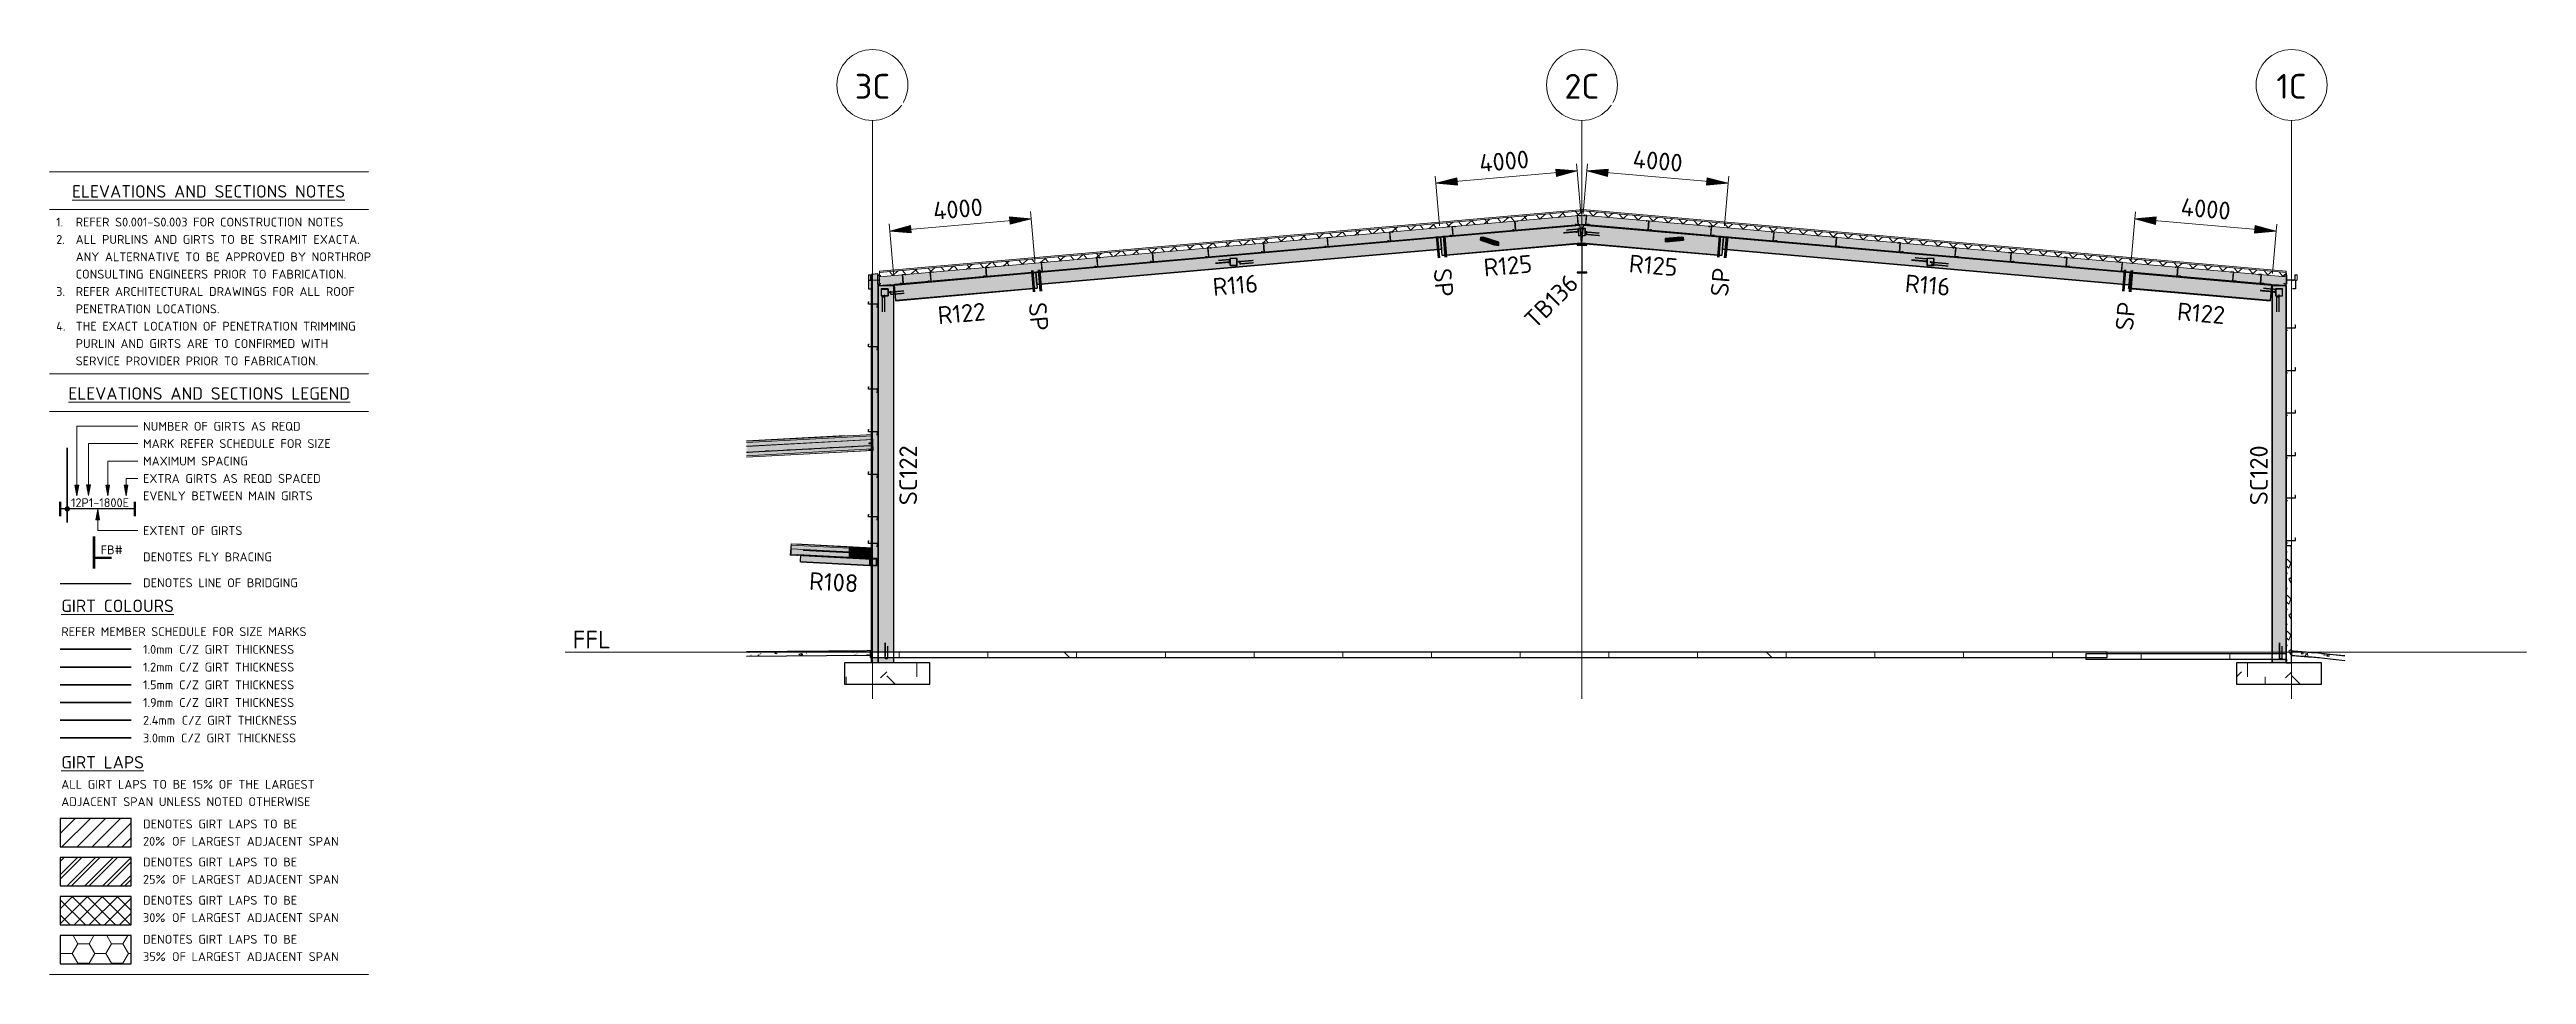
# Model space of a CAD drawing. Header units: millimetres. Extents: x 632 to 561478, y -3890 to 22200.
# Drawn here: x 632 to 70444, y -3890 to 22200 of the extents above; entities that cross this region are included whole.
import ezdxf

# ---------------------------------------------------------------- set-up
doc = ezdxf.new("R2010")
doc.units = ezdxf.units.MM
for name, pattern in [('Dash', [7, 5, -2]), ('Hidden', [4, 3, -1]), ('Hidden Double', [7, 5, -2]), ('Hidden Half', [3, 2, -1])]:
    doc.linetypes.add(name, pattern=pattern)
for name, color, linetype, lineweight in [('A-000-T_TEXT', 231, 'Continuous', 13), ('A-010-D_DIM', 211, 'Continuous', 13), ('A-010-D_DIM-200', 211, 'Continuous', 13), ('A-010-M_LINE', 90, 'Continuous', 13), ('A-200-H_WALL', 111, 'Continuous', 13), ('A-200-M_WALL_EXT', 113, 'Continuous', 13), ('A-200-M_WALL_PAT', 111, 'Continuous', 13), ('A-200-MH_WALL', 110, 'Hidden', 13), ('A-230-H-FLOOR', 190, 'Continuous', 13), ('A-230-M_FLOOR', 192, 'Continuous', 13), ('A-230-MH_FLOOR', 190, 'Hidden Double', 13), ('A-270-M_ROOF', 132, 'Continuous', 13), ('S-160-M_FOUND', 171, 'Continuous', 13), ('S-280-A_COLUMN', 171, 'Continuous', 18), ('S-280-A_STRUCT_FRAME', 2, 'Continuous', 18), ('S-280-M_COLUMN', 52, 'Continuous', 13), ('S-280-M_STRUCT_FRAME', 12, 'Continuous', 13), ('S-280-MH_COLUMN', 52, 'Hidden Half', 13), ('Z-000-T_TEXT', 131, 'Continuous', 25), ('Z-030-M_GRID', 191, 'Continuous', 13), ('Z-033_T_GRIDREF', 31, 'Continuous', 13), ('Z-060-M_DETAIL', 92, 'Continuous', 25), ('Z-200_P_REF_PLANE', 111, 'Dash', 13), ('Z-230-A_LEVEL', 51, 'Continuous', 13), ('Z-230_A_LEVEL', 51, 'Continuous', 18)]:
    doc.layers.add(name, color=color, linetype=linetype, lineweight=lineweight)
doc.styles.add('ISOCPEUR', font='isocpeur.ttf', dxfattribs={"height": 250})
doc.styles.add('ISOCPEUR_1', font='isocpeur.ttf', dxfattribs={"height": 700})
doc.styles.add('ISOCPEUR_2', font='isocpeur.ttf', dxfattribs={"height": 500})
doc.styles.add('ISOCPEUR_B', font='', dxfattribs={"height": 250})
doc.styles.add('ISOCPEUR_B_1', font='', dxfattribs={"height": 350})
doc.styles.get('ISOCPEUR_B').set_extended_font_data('ISOCPEUR', bold=True)
doc.styles.get('ISOCPEUR_B_1').set_extended_font_data('ISOCPEUR', bold=True)
doc.dimstyles.new('2_5___Arrow___Transparent', dxfattribs={"dimscale": 304.8, "dimtxt": 497.990588, "dimasz": 1.968504, "dimexe": 0.656168, "dimexo": 1.049869, "dimgap": 0.164042, "dimtad": 1, "dimdec": 0, "dimzin": 0, "dimdsep": 46, "dimtxsty": 'ISOCPEUR_2', "dimsah": 1, "dimcen": 0.09, "dimadec": 0, "dimazin": 0, "dimtfac": 1, "dimtdec": 4, "dimtix": 1, "dimtmove": 0, "dimatfit": 3, "dimfxl": 1, "dimtvp": 1, "dimtolj": 1, "dimtzin": 0, "dimlwd": 18, "dimlwe": 18, "dimarcsym": 2})
pattern_1 = [(45, (37079.8, 0), (-1414.214, 0), [750, -3000]), (45, (38079.8, 1000), (-1414.214, 0), [750, -3000]), (45, (39079.8, -300), (-1414.214, 0), [250, -2000]), (90, (39079.8, 500), (-500, 500), [500, -2000]), (315, (39079.8, 1000), (0, 2828.43), [500, -3000]), (0, (38079.8, 1000), (2000, 2000), [300, -1000]), (0, (35579.8, 2000), (2000, 2000), [300, -2000])]
pattern_2 = [(50, (37079.8, 0), (728.737, -63.756), [76.2, -838.2]), (355, (37079.8, 0), (-140.972, 764.228), [60.96, -670.56]), (100.451, (37140.54, -5.3), (587.77, 700.467), [64.76, -712.36]), (46.184, (37079.8, 203.2), (1084.316, -168.17), [114.3, -1257.3]), (96.636, (37170.2, 189.2), (949.61, 989.71), [97.14, -1068.54]), (351.184, (37079.8, 203.2), (949.62, 989.7), [91.44, -1005.84]), (21, (37181.4, 152.4), (606.458, -409.06), [76.2, -838.2]), (326, (37181.4, 152.4), (247.208, 736.753), [60.96, -670.56]), (71.451, (37231.95, 118.3), (853.668, 327.685), [64.76, -712.36]), (37.5, (37079.8, 0), (12.3547, 338.2201), [6.706, -655.726, 6.706, -674.014, -673.1]), (37.5, (37079.8, 0), (12.3547, 338.2201), [-1343.152, 6.706, -666.394]), (7.5, (37079.8, 0), (267.279, 400.722), [6.706, -381.406, 6.706, -640.486, -256.54]), (7.5, (37079.8, 0), (267.279, 400.722), [-1035.304, 6.706, -249.834]), (327.5, (36853.24, 0), (542.3633, -22.9153), [6.706, -247.294, 6.706, -785.774, -1051.56]), (327.5, (36853.24, 0), (542.3633, -22.9153), [-1046.48, 6.706, -1044.854]), (317.5, (36751.64, 0), (592.517, 101.707), [6.706, -323.494, 6.706, -519.582, -746.76]), (317.5, (36751.64, 0), (592.517, 101.707), [-856.488, 6.706, -740.054])]

msp = doc.modelspace()

# ---------------------------------------------------------------- texts
at = {"layer": 'A-000-T_TEXT', "color": 7, "lineweight": 18, "attachment_point": 1}
for s, insert, char_height, width, style in [('\\LELEVATIONS AND SECTIONS NOTES', (1268.7, 18372.8), 350, 9363.71, 'ISOCPEUR_B_1'), ('1.', (819.5, 17457), 250, 665.464, 'ISOCPEUR'), ('REFER S0.001-S0.003 FOR CONSTRUCTION NOTES', (1368.5, 17457), 250, 8970.883, 'ISOCPEUR'), ('2.', (819.5, 16967.5), 250, 665.464, 'ISOCPEUR'), ('ALL PURLINS AND GIRTS TO BE STRAMIT EXACTA. ', (1368.5, 16967.5), 250, 9604.216, 'ISOCPEUR'), ('ANY ALTERNATIVE TO BE APPROVED BY NORTHROP ', (1368.5, 16478), 250, 9764.554, 'ISOCPEUR'), ('3.', (819.5, 15499), 250, 665.464, 'ISOCPEUR'), ('CONSULTING ENGINEERS PRIOR TO FABRICATION.', (1368.5, 15988.5), 250, 8858.647, 'ISOCPEUR'), ('REFER ARCHITECTURAL DRAWINGS FOR ALL ROOF ', (1368.5, 15499), 250, 9419.828, 'ISOCPEUR'), ('PENETRATION LOCATIONS.', (1368.5, 15009.6), 250, 4745.99, 'ISOCPEUR'), ('4.', (819.5, 14520.1), 250, 665.464, 'ISOCPEUR'), ('THE EXACT LOCATION OF PENETRATION TRIMMING ', (1368.5, 14520.1), 250, 9395.777, 'ISOCPEUR'), ('PURLIN AND GIRTS ARE TO CONFIRMED WITH ', (1368.5, 14030.6), 250, 8449.786, 'ISOCPEUR'), ('SERVICE PROVIDER PRIOR TO FABRICATION.', (1368.5, 13541.1), 250, 7984.807, 'ISOCPEUR'), ('\\LELEVATIONS AND SECTIONS LEGEND', (1163.2, 12672.8), 350, 9620.25, 'ISOCPEUR_B_1'), ('NUMBER OF GIRTS AS REQD', (3267.2, 11697.4), 250, 5146.834, 'ISOCPEUR'), ('MARK REFER SCHEDULE FOR SIZE', (3267.2, 11209.2), 250, 6205.061, 'ISOCPEUR'), ('MAXIMUM SPACING', (3267.2, 10716), 250, 3415.189, 'ISOCPEUR'), ('EXTRA GIRTS AS REQD SPACED ', (3267.2, 10225), 250, 6092.825, 'ISOCPEUR'), ('12P1-1800E', (1237.1, 9541.9), 250, 1996.202, 'ISOCPEUR'), ('EVENLY BETWEEN MAIN GIRTS', (3267.2, 9735.5), 250, 5619.829, 'ISOCPEUR'), ('EXTENT OF GIRTS', (3267.2, 8754.7), 250, 3302.952, 'ISOCPEUR'), ('FB#', (2074.6, 8214), 250, 729.536, 'ISOCPEUR'), ('DENOTES FLY BRACING', (3267.2, 8014), 250, 4248.944, 'ISOCPEUR'), ('DENOTES LINE OF BRIDGING', (3267.2, 7283.6), 250, 5026.581, 'ISOCPEUR'), ('\\LGIRT COLOURS', (962.8, 6684), 350, 3832.066, 'ISOCPEUR_B_1'), ('REFER MEMBER SCHEDULE FOR SIZE MARKS', (962.8, 5905.1), 250, 8089.027, 'ISOCPEUR'), ('1.0mm', (3267.2, 5405.1), 250, 1042.194, 'ISOCPEUR_B'), ('1.2mm', (3267.2, 4905.1), 250, 1042.194, 'ISOCPEUR_B'), (' C/Z GIRT THICKNESS', (4127.1, 5405.1), 250, 4000.421, 'ISOCPEUR'), (' C/Z GIRT THICKNESS', (4127.1, 4905.1), 250, 4000.421, 'ISOCPEUR'), ('1.5mm', (3267.2, 4405.1), 250, 1042.194, 'ISOCPEUR_B'), (' C/Z GIRT THICKNESS', (4127.1, 4405.1), 250, 4000.421, 'ISOCPEUR'), ('1.9mm', (3267.2, 3905.1), 250, 1042.194, 'ISOCPEUR_B'), (' C/Z GIRT THICKNESS', (4127.1, 3905.1), 250, 4000.421, 'ISOCPEUR'), ('2.4mm', (3267.2, 3405.1), 250, 1130.379, 'ISOCPEUR_B'), ('3.0mm', (3267.2, 2905.1), 250, 1106.329, 'ISOCPEUR_B'), (' C/Z GIRT THICKNESS', (4180, 2905.1), 250, 4000.421, 'ISOCPEUR'), (' C/Z GIRT THICKNESS', (4199.8, 3405.1), 250, 4000.421, 'ISOCPEUR'), ('\\LGIRT LAPS', (962.8, 2270.2), 350, 2862.024, 'ISOCPEUR_B_1'), ('ALL GIRT LAPS TO BE 15% OF THE LARGEST', (962.8, 1598.6), 250, 8730.377, 'ISOCPEUR_B'), ('ADJACENT SPAN UNLESS NOTED OTHERWISE', (962.8, 1109.1), 250, 8537.972, 'ISOCPEUR_B'), ('DENOTES GIRT LAPS TO BE', (3267.2, 481), 250, 5090.716, 'ISOCPEUR'), ('20%', (3267.2, -8.5), 250, 793.671, 'ISOCPEUR_B'), ('DENOTES GIRT LAPS TO BE', (3267.2, -592.3), 250, 5090.716, 'ISOCPEUR'), (' OF LARGEST ADJACENT SPAN', (3922, -8.5), 250, 5740.082, 'ISOCPEUR'), ('25%', (3267.2, -1081.8), 250, 793.671, 'ISOCPEUR_B'), (' OF LARGEST ADJACENT SPAN', (3922, -1081.8), 250, 5740.082, 'ISOCPEUR'), ('DENOTES GIRT LAPS TO BE', (3267.2, -1671.1), 250, 5090.716, 'ISOCPEUR'), ('30%', (3267.2, -2160.6), 250, 793.671, 'ISOCPEUR_B'), ('DENOTES GIRT LAPS TO BE', (3267.2, -2771.6), 250, 5090.716, 'ISOCPEUR'), (' OF LARGEST ADJACENT SPAN', (3922, -2160.6), 250, 5740.082, 'ISOCPEUR'), ('35%', (3267.2, -3261.1), 250, 793.671, 'ISOCPEUR_B'), (' OF LARGEST ADJACENT SPAN', (3922, -3261.1), 250, 5740.082, 'ISOCPEUR')]:
    msp.add_mtext(s, dxfattribs=dict(at, insert=insert, char_height=char_height, width=width, style=style))
at = {"layer": 'S-280-A_COLUMN', "lineweight": 13, "char_height": 500, "width": 2084.387, "attachment_point": 1, "rotation": 90, "style": 'ISOCPEUR_2'}
for s, insert in [('SC122', (24583.4, 9346.3)), ('SC120', (62651.5, 9346.3))]:
    msp.add_mtext(s, dxfattribs=dict(at, insert=insert))
at = {"layer": 'S-280-A_STRUCT_FRAME', "lineweight": 13, "char_height": 500, "attachment_point": 1, "style": 'ISOCPEUR_2'}
for s, insert, width, rotation in [('R125', (41031, 16293.2), 1651.476, 5), ('R125', (45174.5, 16419.4), 1651.476, 355), ('R116', (33395.6, 15745.2), 1523.206, 5), ('TB136', (42148.2, 14647.6), 2132.489, 45), ('R116', (52954.5, 15858.8), 1523.206, 355), ('R122', (25644.5, 14947), 1651.476, 5), ('R122', (60625.5, 15067.6), 1651.476, 355), ('R108', (22056.6, 7460.8), 1651.476, 357)]:
    msp.add_mtext(s, dxfattribs=dict(at, insert=insert, width=width, rotation=rotation))
at = {"layer": 'Z-000-T_TEXT', "char_height": 500, "width": 962.025, "attachment_point": 1, "style": 'ISOCPEUR_2'}
for insert, rotation in [((40136.3, 16050.3), 275), ((47442.9, 15259.3), 85), ((28723.4, 15089.8), 275), ((58855.9, 14298.8), 85)]:
    msp.add_mtext('SP', dxfattribs=dict(at, insert=insert, rotation=rotation))
at = {"layer": 'Z-230_A_LEVEL', "lineweight": 13, "insert": (15374.9, 5805.7), "char_height": 500, "width": 1298.734, "attachment_point": 1, "style": 'ISOCPEUR_2'}
msp.add_mtext('FFL', dxfattribs=at)

# ---------------------------------------------------------------- blocks, each defined once
blk = doc.blocks.new('NRP_Extent _v2_ - 1-100-3221692-_6_0_ STEELWORK SECTIONS LEGEND')
at = {"layer": 'Z-060-M_DETAIL'}
blk.add_hatch(color=256, dxfattribs=at).paths.add_polyline_path([(1132, 9167), (1151, 9170), (1169, 9177), (1185, 9189), (1197, 9205), (1204, 9223), (1207, 9242), (1204, 9262), (1197, 9280), (1185, 9295), (1169, 9307), (1151, 9315), (1132, 9317), (1112, 9315), (1094, 9307), (1079, 9295), (1067, 9280), (1059, 9262), (1057, 9242), (1059, 9223), (1067, 9205), (1079, 9189), (1094, 9177), (1112, 9170)])
at = {"layer": 'Z-060-M_DETAIL', "lineweight": 50}
for p, q in [((932, 9442), (932, 9042)), ((3032, 9442), (3032, 9042))]:
    blk.add_line(p, q, dxfattribs=at)
at = {"layer": 'Z-060-M_DETAIL'}
blk.add_line((3032, 9242), (932, 9242), dxfattribs=at)
blk = doc.blocks.new('Ridge Capping - Ridge Capping-1882401-S6_501-SECTION C2')
at = {"layer": 'A-270-M_ROOF', "lineweight": 5, "transparency": 33554432}
for points in [[(4333015, 17659), (4333007, 17663), (4332708, 17689), (4332408, 17663), (4332401, 17659), (4332708, 17686)], [(4332401, 17659), (4332708, 17686), (4332401, 17659)]]:
    blk.add_hatch(color=253, dxfattribs=at).paths.add_polyline_path(points)
at = {"layer": 'A-270-M_ROOF', "color": 53, "lineweight": 5}
for p, q in [((4332401, 17659), (4332708, 17686)), ((4332408, 17663), (4332401, 17659)), ((4332401, 17659), (4332401, 17659)), ((4332708, 17689), (4332408, 17663)), ((4332409, 17663), (4332408, 17663)), ((4333007, 17663), (4332708, 17689)), ((4332708, 17689), (4332708, 17689)), ((4332708, 17686), (4333015, 17659)), ((4332708, 17686), (4332708, 17686)), ((4333015, 17659), (4333007, 17663)), ((4333007, 17663), (4333007, 17663)), ((4333015, 17659), (4333015, 17659))]:
    blk.add_line(p, q, dxfattribs=at)
blk = doc.blocks.new('Roof Gutters3 - Roof Gutters-1885272-S6_501-SECTION C2')
at = {"layer": 'A-270-M_ROOF', "lineweight": 5, "transparency": 33554432}
for points in [[(4309135, 11156), (4312657, 11344), (4312657, 11346), (4312651, 11347), (4311915, 11310), (4309135, 11162), (4309135, 11158)], [(4309135, 11154), (4311831, 11298), (4311917, 11307), (4309135, 11159), (4309135, 11156)], [(4312657, 10890), (4309135, 10703), (4309135, 10703), (4312657, 10890)]]:
    blk.add_hatch(color=253, dxfattribs=at).paths.add_polyline_path(points)
h = blk.add_hatch(color=253, dxfattribs=at)
h.paths.add_polyline_path([(4309135, 10700), (4312657, 10887), (4312657, 11344), (4309135, 11156), (4309135, 10898)])
h.paths.add_polyline_path([(4312647, 10898), (4312579, 10898), (4312578, 10900), (4312578, 10912), (4312647, 10912), (4312646, 11086), (4312578, 11086), (4312578, 11100), (4312653, 11100), (4312653, 10898)])
at = {"layer": 'A-270-M_ROOF', "color": 53, "lineweight": 5}
for p, q in [((4312682, 11342), (4309135, 11153)), ((4311915, 11310), (4309135, 11162)), ((4311918, 11307), (4309135, 11159)), ((4311818, 11297), (4309135, 11154)), ((4311758, 11293), (4309135, 11154)), ((4311056, 11258), (4309135, 11156)), ((4312683, 11345), (4311056, 11258)), ((4312651, 11347), (4312683, 11345)), ((4312655, 11344), (4312652, 11344)), ((4312682, 11342), (4312655, 11344)), ((4312706, 10893), (4312682, 11342)), ((4312683, 11345), (4312707, 10890)), ((4312706, 10893), (4309135, 10703)), ((4309135, 10703), (4312682, 10892)), ((4312707, 10890), (4309135, 10700)), ((4312689, 10889), (4309135, 10700)), ((4312682, 10892), (4312689, 10892)), ((4312689, 10892), (4312706, 10893)), ((4312689, 10889), (4312689, 10892)), ((4312707, 10890), (4312689, 10889))]:
    blk.add_line(p, q, dxfattribs=at)
blk = doc.blocks.new('Roof Gutters4 - Roof Gutters-3348027-S6_501-SECTION C2')
at = {"layer": 'A-270-M_ROOF', "lineweight": 5, "transparency": 33554432}
for points in [[(4310390, 7935), (4310390, 7937), (4310372, 7938), (4310391, 8254), (4310696, 8241), (4310713, 8235), (4310723, 8234), (4310696, 8244), (4310388, 8257), (4310369, 7936)], [(4312657, 8135), (4312657, 8138), (4310696, 8241), (4310391, 8254), (4311951, 8173)], [(4312657, 8133), (4312657, 8141), (4310696, 8244), (4310723, 8234), (4311951, 8170)]]:
    blk.add_hatch(color=253, dxfattribs=at).paths.add_polyline_path(points)
h = blk.add_hatch(color=253, dxfattribs=at)
h.paths.add_polyline_path([(4312657, 7819), (4312657, 7837), (4312644, 7837), (4312644, 7819)])
h.paths.add_polyline_path([(4312657, 7843), (4312657, 8135), (4310391, 8254), (4310372, 7938), (4310666, 7923), (4310668, 7951), (4312644, 7847), (4312644, 7843)])
h = blk.add_hatch(color=253, dxfattribs=at)
h.paths.add_polyline_path([(4312657, 7816), (4312657, 7819), (4312643, 7819), (4312644, 7817)])
h.paths.add_polyline_path([(4310666, 7920), (4310666, 7923), (4310390, 7937), (4310390, 7935), (4310658, 7921)])
h = blk.add_hatch(color=253, dxfattribs=at)
h.paths.add_polyline_path([(4312657, 7819), (4312657, 7819), (4312644, 7819)])
h.paths.add_polyline_path([(4310666, 7923), (4310666, 7923), (4310658, 7923)])
at = {"layer": 'A-270-M_ROOF', "color": 53, "lineweight": 5}
for p, q in [((4310388, 8257), (4310369, 7936)), ((4310369, 7936), (4310388, 8257)), ((4310369, 7936), (4310390, 7935)), ((4310369, 7936), (4312667, 7815)), ((4310369, 7936), (4310369, 7936)), ((4310372, 7938), (4310391, 8254)), ((4310391, 8254), (4310372, 7938)), ((4310390, 7937), (4310372, 7938)), ((4310372, 7938), (4312667, 7818)), ((4310372, 7938), (4310390, 7937)), ((4310372, 7938), (4310372, 7938)), ((4310696, 8244), (4310388, 8257)), ((4310388, 8257), (4310705, 8241)), ((4310388, 8257), (4310696, 8244)), ((4310388, 8257), (4310388, 8257)), ((4310390, 7935), (4310390, 7937)), ((4312667, 7818), (4310390, 7937)), ((4310390, 7937), (4310390, 7935)), ((4310390, 7937), (4310390, 7937)), ((4310390, 7935), (4312667, 7815)), ((4310390, 7935), (4310390, 7935)), ((4310391, 8254), (4310696, 8241)), ((4310696, 8241), (4310391, 8254)), ((4310391, 8254), (4310705, 8238)), ((4310391, 8254), (4310391, 8254)), ((4310723, 8234), (4310696, 8244)), ((4310696, 8244), (4312684, 8140)), ((4310696, 8244), (4310715, 8237)), ((4310696, 8244), (4310696, 8244)), ((4310696, 8241), (4310713, 8235)), ((4310705, 8238), (4310696, 8241)), ((4310696, 8241), (4310706, 8241)), ((4310696, 8241), (4310696, 8241)), ((4310705, 8241), (4312684, 8137)), ((4310713, 8235), (4310705, 8238)), ((4310705, 8238), (4310715, 8237)), ((4310706, 8241), (4312684, 8137)), ((4310713, 8235), (4310723, 8234)), ((4310723, 8234), (4310713, 8235)), ((4310713, 8235), (4310723, 8234)), ((4310713, 8235), (4310713, 8235)), ((4310715, 8237), (4310723, 8234)), ((4310715, 8237), (4312032, 8168)), ((4310723, 8234), (4312032, 8166)), ((4310723, 8234), (4312032, 8166)), ((4310723, 8234), (4310723, 8234)), ((4312032, 8168), (4312684, 8134)), ((4312032, 8166), (4312684, 8132)), ((4312032, 8166), (4312684, 8132)), ((4312667, 7818), (4312669, 7849)), ((4312669, 7849), (4312667, 7818)), ((4312667, 7818), (4312667, 7815)), ((4312667, 7815), (4312667, 7818)), ((4312667, 7818), (4312667, 7818)), ((4312669, 7849), (4312684, 8132)), ((4312684, 8132), (4312669, 7849)), ((4312684, 8137), (4312684, 8140)), ((4312684, 8140), (4312684, 8132)), ((4312684, 8134), (4312684, 8137)), ((4312684, 8132), (4312684, 8137)), ((4312684, 8137), (4312684, 8134)), ((4312684, 8132), (4312684, 8134)), ((4312684, 8134), (4312684, 8132)), ((4312684, 8132), (4312684, 8132))]:
    blk.add_line(p, q, dxfattribs=at)
blk = doc.blocks.new('25021-APA-ZZ-ZZ-M3-AR-000001_V3_rvt-1-S6_501-SECTION C2')
at = {"layer": 'A-270-M_ROOF', "transparency": 33554432}
for color, points in [(9, [(4352532, 15911), (4352532, 15952), (4332708, 17686), (4312883, 15952), (4312883, 15911), (4332708, 17646), (4352116, 15948)]), (253, [(4352817, 15688), (4352842, 15703), (4352842, 15844), (4352777, 15844), (4352777, 15699), (4352537, 15699), (4352537, 15894), (4352532, 15894), (4352532, 15694), (4352782, 15694), (4352782, 15839), (4352837, 15839), (4352837, 15706), (4352814, 15692)]), (9, [(4312032, 8133), (4312032, 8168), (4310391, 8254), (4310391, 8219), (4311951, 8137)]), (253, [(4312536, 8016), (4312534, 8018), (4312034, 8018), (4312032, 8016)])]:
    blk.add_hatch(color=color, dxfattribs=at).paths.add_polyline_path(points)
at = {"layer": 'A-270-M_ROOF', "lineweight": 5}
h = blk.add_hatch(dxfattribs=at)
h.set_pattern_fill('FP_5', angle=-135, style=0, pattern_type=2)
h.set_pattern_definition([(40, (4325937.9, 1e-06), (-192.8363, 229.8133), []), (130, (4325937.9, 1e-06), (-229.8133, -192.8363), [])])
h.paths.add_polyline_path([(4352532, 15791), (4352532, 15911), (4332708, 17646), (4312883, 15911), (4312883, 15791), (4332708, 17525), (4352116, 15827)])
at = {"layer": 'A-270-M_ROOF', "lineweight": 5, "transparency": 33554432}
for color, points in [(254, [(4312883, 15540), (4332720, 17273), (4352532, 15540), (4352532, 15791), (4332708, 17525), (4312883, 15791), (4312883, 15691)]), (253, [(4312578, 15704), (4312579, 15716), (4312578, 15837)]), (254, [(4312883, 15540), (4312884, 15540), (4313299, 15576)]), (9, [(4309135, 11113), (4312657, 11301), (4312657, 11341), (4309135, 11153)]), (9, [(4309135, 11153), (4312592, 11339), (4309135, 11161), (4309135, 11154)]), (254, [(4309135, 10743), (4312647, 10930), (4312646, 11086), (4312578, 11086), (4312578, 11100), (4312653, 11100), (4312653, 10930), (4312657, 10930), (4312657, 11301), (4309135, 11113), (4309135, 10900)]), (10, [(4309135, 11113), (4312592, 11299), (4309135, 11121), (4309135, 11114)]), (8, [(4312032, 8033), (4312032, 8133), (4310391, 8219), (4310391, 8119), (4311951, 8037)]), (8, [(4312032, 7883), (4312032, 8033), (4310391, 8119), (4310391, 7969), (4311951, 7887)]), (9, [(4312032, 8168), (4312032, 8168), (4311951, 8172)]), (8, [(4312657, 7850), (4312657, 8135), (4312032, 8168), (4312032, 7883), (4312644, 7851)]), (8, [(4312032, 7883), (4312032, 7883), (4312032, 7943)]), (253, [(4312034, 8018), (4312034, 8018), (4312034, 8118), (4312034, 8118)]), (253, [(4312536, 8118), (4312536, 8016), (4312536, 8016), (4312536, 8118)])]:
    blk.add_hatch(color=color, dxfattribs=at).paths.add_polyline_path(points)
at = {"layer": 'A-270-M_ROOF', "transparency": 33554432}
h = blk.add_hatch(color=253, dxfattribs=at)
h.paths.add_polyline_path([(4312598, 15687), (4312601, 15691), (4312578, 15704), (4312578, 15837), (4312633, 15837), (4312633, 15692), (4312657, 15693), (4312657, 15697), (4312638, 15697), (4312638, 15842), (4312573, 15842), (4312573, 15701)])
h.paths.add_polyline_path([(4312883, 15692), (4312883, 15892), (4312878, 15892), (4312878, 15697), (4312832, 15697), (4312832, 15692)])
at = {"layer": 'A-270-M_ROOF', "lineweight": 5, "transparency": 33554432}
h = blk.add_hatch(color=8, dxfattribs=at)
h.paths.add_polyline_path([(4309135, 10702), (4312657, 10889), (4312657, 11195), (4309135, 11007), (4309135, 10898)])
h.paths.add_polyline_path([(4312647, 10898), (4312579, 10898), (4312578, 10900), (4312578, 10912), (4312647, 10912), (4312646, 11086), (4312578, 11086), (4312578, 11100), (4312653, 11100), (4312653, 10898)])
at = {"layer": 'A-270-M_ROOF', "color": 53, "lineweight": 5}
for p, q in [((4332401, 17659), (4312883, 15952)), ((4312883, 15791), (4332708, 17525)), ((4332708, 17646), (4326833, 17132)), ((4326833, 17132), (4332708, 17646)), ((4332708, 17686), (4332401, 17659)), ((4352532, 15952), (4332708, 17686)), ((4332708, 17686), (4332708, 17686)), ((4352532, 15911), (4332708, 17646)), ((4332708, 17646), (4332708, 17646)), ((4332708, 17646), (4352532, 15911)), ((4332708, 17646), (4332708, 17646)), ((4332708, 17525), (4352532, 15791)), ((4326833, 17132), (4312883, 15911)), ((4312883, 15911), (4326833, 17132)), ((4312883, 15540), (4326773, 16755)), ((4326773, 16755), (4332708, 17274)), ((4332708, 17274), (4352532, 15540)), ((4332708, 17274), (4332708, 17274)), ((4312573, 15842), (4312573, 15701)), ((4312638, 15842), (4312573, 15842)), ((4312573, 15842), (4312574, 15842)), ((4312573, 15701), (4312598, 15687)), ((4312574, 15701), (4312573, 15701)), ((4312578, 15704), (4312578, 15837)), ((4312578, 15837), (4312633, 15837)), ((4312578, 15837), (4312579, 15837)), ((4312601, 15691), (4312578, 15704)), ((4312578, 15704), (4312579, 15704)), ((4312598, 15687), (4312601, 15691)), ((4312598, 15687), (4312598, 15687)), ((4312601, 15691), (4312602, 15691)), ((4312633, 15837), (4312633, 15692)), ((4312633, 15837), (4312634, 15837)), ((4312633, 15692), (4312883, 15692)), ((4312633, 15692), (4312634, 15692)), ((4312638, 15697), (4312638, 15842)), ((4312638, 15842), (4312639, 15842)), ((4312878, 15697), (4312638, 15697)), ((4312638, 15697), (4312639, 15697)), ((4312883, 15892), (4312878, 15892)), ((4312878, 15892), (4312878, 15697)), ((4312878, 15892), (4312879, 15892)), ((4312878, 15697), (4312879, 15697)), ((4312883, 15952), (4312883, 15911)), ((4312884, 15952), (4312883, 15952)), ((4312883, 15911), (4312883, 15540)), ((4312884, 15911), (4312883, 15911)), ((4312883, 15911), (4312884, 15911)), ((4312883, 15692), (4312883, 15892)), ((4312883, 15892), (4312884, 15892)), ((4312883, 15692), (4312884, 15692)), ((4312883, 15540), (4312884, 15540)), ((4352532, 15911), (4352532, 15952)), ((4352532, 15540), (4352532, 15911)), ((4352537, 15894), (4352532, 15894)), ((4352532, 15894), (4352532, 15694)), ((4352532, 15694), (4352782, 15694)), ((4352537, 15699), (4352537, 15894)), ((4352777, 15699), (4352537, 15699)), ((4352842, 15844), (4352777, 15844)), ((4352777, 15844), (4352777, 15699)), ((4352782, 15694), (4352782, 15839)), ((4352782, 15839), (4352837, 15839)), ((4352837, 15706), (4352814, 15692)), ((4352814, 15692), (4352817, 15688)), ((4352817, 15688), (4352842, 15703)), ((4352837, 15839), (4352837, 15706)), ((4352842, 15703), (4352842, 15844)), ((4309135, 11153), (4312682, 11342)), ((4309135, 11113), (4312682, 11302)), ((4312682, 11302), (4309135, 11113)), ((4309135, 11008), (4312673, 11196)), ((4309135, 11007), (4312682, 11196)), ((4312673, 11196), (4312682, 11196)), ((4312673, 10931), (4312673, 11195)), ((4312682, 11342), (4312682, 11344)), ((4312682, 11302), (4312682, 11342)), ((4312682, 11302), (4312682, 11304)), ((4312682, 11304), (4312682, 11302)), ((4312682, 10932), (4312682, 11302)), ((4312682, 11196), (4312682, 10891)), ((4312682, 10932), (4309135, 10743)), ((4309135, 10702), (4312682, 10891)), ((4312673, 10891), (4309135, 10702)), ((4312673, 10891), (4312673, 10931)), ((4312682, 10891), (4312673, 10891)), ((4312682, 10933), (4312682, 10932)), ((4312032, 8168), (4310391, 8254)), ((4310391, 8254), (4310391, 7969)), ((4310391, 8254), (4310391, 7969)), ((4310705, 8238), (4310391, 8254)), ((4310391, 8254), (4310391, 8254)), ((4310391, 8219), (4312032, 8133)), ((4310391, 8119), (4312032, 8033)), ((4310391, 7969), (4312032, 7883)), ((4310391, 7969), (4310391, 7969)), ((4310391, 7969), (4312032, 7883)), ((4310715, 8237), (4310705, 8238)), ((4312032, 8168), (4310715, 8237)), ((4312032, 7883), (4312032, 8168)), ((4312032, 8166), (4312032, 8168)), ((4312032, 8168), (4312032, 8168)), ((4312032, 8168), (4312684, 8134)), ((4312684, 8134), (4312032, 8168)), ((4312032, 8118), (4312032, 8166)), ((4312032, 8017), (4312032, 8118)), ((4312034, 8118), (4312032, 8118)), ((4312032, 8118), (4312032, 8016)), ((4312032, 8017), (4312032, 8118)), ((4312032, 8118), (4312034, 8118)), ((4312032, 8118), (4312032, 8118)), ((4312032, 7883), (4312032, 8016)), ((4312032, 8016), (4312536, 8016)), ((4312536, 8016), (4312032, 8016)), ((4312032, 8016), (4312032, 8016)), ((4312032, 7883), (4312684, 7849)), ((4312684, 7849), (4312032, 7883)), ((4312032, 7883), (4312032, 7883)), ((4312034, 8018), (4312034, 8118)), ((4312034, 8118), (4312034, 8018)), ((4312034, 8118), (4312034, 8118)), ((4312534, 8018), (4312034, 8018)), ((4312034, 8018), (4312534, 8018)), ((4312034, 8018), (4312034, 8018)), ((4312536, 8118), (4312534, 8118)), ((4312534, 8118), (4312534, 8018)), ((4312534, 8018), (4312534, 8118)), ((4312534, 8118), (4312536, 8118)), ((4312534, 8118), (4312534, 8118)), ((4312534, 8018), (4312534, 8018)), ((4312536, 8016), (4312536, 8118)), ((4312536, 8118), (4312536, 8016)), ((4312536, 8118), (4312536, 8118)), ((4312536, 8016), (4312536, 8016)), ((4312684, 8134), (4312684, 7849)), ((4312684, 8134), (4312684, 7849))]:
    blk.add_line(p, q, dxfattribs=at)
for name in ['Ridge Capping - Ridge Capping-1882401-S6_501-SECTION C2', 'Roof Gutters3 - Roof Gutters-1885272-S6_501-SECTION C2', 'Roof Gutters4 - Roof Gutters-3348027-S6_501-SECTION C2']:
    blk.add_blockref(name, (0, 0), dxfattribs=at)
blk = doc.blocks.new('NRP_Framing-Steel-Purlin C - P946 - EC250-24-4149094-S6_501-SECTION C2')
at = {"layer": 'S-280-M_STRUCT_FRAME', "color": 1, "lineweight": 25}
blk.add_line((4309187, 10836), (4309135, 10836), dxfattribs=at)
blk.add_line((4309187, 10836), (4309135, 10836), dxfattribs=at)
blk = doc.blocks.new('NRP_Framing-Steel-Purlin C - P946 - EC250-24-4149096-S6_501-SECTION C2')
at = {"layer": 'S-280-M_STRUCT_FRAME', "color": 1, "lineweight": 25}
blk.add_line((4309777, 10868), (4309671, 10868), dxfattribs=at)
blk.add_line((4309777, 10868), (4309671, 10868), dxfattribs=at)
blk = doc.blocks.new('NRP_Framing-Steel-Purlin C - P946 - EC250-24-4149098-S6_501-SECTION C2')
at = {"layer": 'S-280-M_STRUCT_FRAME', "color": 1, "lineweight": 25}
blk.add_line((4310367, 10899), (4310280, 10899), dxfattribs=at)
blk.add_line((4310367, 10899), (4310280, 10899), dxfattribs=at)
blk = doc.blocks.new('NRP_Framing-Steel-Purlin C - P946 - EC250-24-4149100-S6_501-SECTION C2')
at = {"layer": 'S-280-M_STRUCT_FRAME', "color": 1, "lineweight": 25}
blk.add_line((4310957, 10931), (4310888, 10931), dxfattribs=at)
blk.add_line((4310957, 10931), (4310888, 10931), dxfattribs=at)
blk = doc.blocks.new('NRP_Framing-Steel-Purlin C - P946 - EC250-24-4149102-S6_501-SECTION C2')
at = {"layer": 'S-280-M_STRUCT_FRAME', "color": 1, "lineweight": 25}
blk.add_line((4311547, 10962), (4311496, 10962), dxfattribs=at)
blk.add_line((4311547, 10962), (4311496, 10962), dxfattribs=at)
blk = doc.blocks.new('NRP_Framing-Steel-Purlin C - P946 - EC250-24-4138969-S6_501-SECTION C2')
at = {"layer": 'S-280-M_STRUCT_FRAME', "color": 1, "lineweight": 25}
blk.add_line((4311273, 8054), (4311274, 8054), dxfattribs=at)
blk.add_line((4311273, 8054), (4311274, 8054), dxfattribs=at)
blk = doc.blocks.new('NRP_Framing-Steel-Purlin C - P946 - EC250-24-4146268-S6_501-SECTION C2')
at = {"layer": 'S-280-M_STRUCT_FRAME', "color": 1, "lineweight": 25}
blk.add_line((4310656, 8087), (4310655, 8087), dxfattribs=at)
blk.add_line((4310656, 8087), (4310655, 8087), dxfattribs=at)
blk = doc.blocks.new('NRP_Framing-Steel-Purlin C - P946 - EC250-24-V1-S6_501-SECTION C2')
at = {"layer": 'S-280-M_STRUCT_FRAME', "color": 1, "lineweight": 25}
blk.add_line((4312494, 7990), (4312495, 7990), dxfattribs=at)
blk.add_line((4312494, 7990), (4312495, 7990), dxfattribs=at)
blk = doc.blocks.new('NRP_Framing-Steel-Purlin C - P946 - EC250-24-4133020-S6_501-SECTION C2')
at = {"layer": 'S-280-M_STRUCT_FRAME', "color": 1, "lineweight": 25}
for p, q in [((4352463, 15711), (4352462, 15711)), ((4352465, 15832), (4352465, 15808)), ((4352538, 15832), (4352465, 15832)), ((4352465, 15606), (4352465, 15582)), ((4352538, 15582), (4352465, 15582)), ((4352538, 15832), (4352538, 15582))]:
    blk.add_line(p, q, dxfattribs=at)
blk = doc.blocks.new('NRP_Framing-Steel-Purlin Z - P915 - EZ250-19-4046630-S6_501-SECTION C2')
at = {"layer": 'S-280-M_STRUCT_FRAME', "color": 92, "lineweight": 25}
for p, q in [((4323650, 16508), (4323652, 16487)), ((4323650, 16508), (4323652, 16487)), ((4323652, 16487), (4323728, 16494)), ((4323652, 16487), (4323728, 16494)), ((4323706, 16743), (4323777, 16749)), ((4323706, 16743), (4323777, 16749)), ((4323728, 16494), (4323706, 16743)), ((4323728, 16494), (4323706, 16743)), ((4323724, 16619), (4323725, 16619)), ((4323777, 16749), (4323779, 16728)), ((4323777, 16749), (4323779, 16728))]:
    blk.add_line(p, q, dxfattribs=at)
blk = doc.blocks.new('NRP_Framing-Steel-Purlin Z - P915 - EZ250-19-4046631-S6_501-SECTION C2')
at = {"layer": 'S-280-M_STRUCT_FRAME', "color": 92, "lineweight": 25}
for p, q in [((4341588, 16749), (4341586, 16728)), ((4341588, 16749), (4341586, 16728)), ((4341659, 16743), (4341588, 16749)), ((4341659, 16743), (4341588, 16749)), ((4341637, 16494), (4341659, 16743)), ((4341637, 16494), (4341659, 16743)), ((4341712, 16487), (4341637, 16494)), ((4341712, 16487), (4341637, 16494)), ((4341640, 16619), (4341640, 16619)), ((4341714, 16508), (4341712, 16487)), ((4341714, 16508), (4341712, 16487))]:
    blk.add_line(p, q, dxfattribs=at)
blk = doc.blocks.new('NRP_Framing-Steel-Purlin Z - P916 - EZ250-24-4046570-S6_501-SECTION C2')
at = {"layer": 'S-280-M_STRUCT_FRAME', "color": 1, "lineweight": 25}
for p, q in [((4323657, 16509), (4323659, 16488)), ((4323657, 16509), (4323659, 16488)), ((4323734, 16494), (4323713, 16743)), ((4323734, 16494), (4323713, 16743)), ((4323724, 16619), (4323725, 16619)), ((4323728, 16494), (4323734, 16494)), ((4323728, 16494), (4323734, 16494)), ((4323777, 16749), (4323783, 16749)), ((4323777, 16749), (4323783, 16749)), ((4323783, 16749), (4323785, 16728)), ((4323783, 16749), (4323785, 16728))]:
    blk.add_line(p, q, dxfattribs=at)
blk = doc.blocks.new('NRP_Framing-Steel-Purlin Z - P916 - EZ250-24-4046571-S6_501-SECTION C2')
at = {"layer": 'S-280-M_STRUCT_FRAME', "color": 1, "lineweight": 25}
for p, q in [((4341581, 16749), (4341579, 16728)), ((4341581, 16749), (4341579, 16728)), ((4341588, 16749), (4341581, 16749)), ((4341588, 16749), (4341581, 16749)), ((4341630, 16494), (4341652, 16743)), ((4341630, 16494), (4341652, 16743)), ((4341637, 16494), (4341630, 16494)), ((4341637, 16494), (4341630, 16494)), ((4341640, 16619), (4341640, 16619)), ((4341708, 16509), (4341706, 16488)), ((4341708, 16509), (4341706, 16488))]:
    blk.add_line(p, q, dxfattribs=at)
blk = doc.blocks.new('NRP_Framing-Steel-Purlin Z - P916 - EZ250-24-4046795-S6_501-SECTION C2')
at = {"layer": 'S-280-M_STRUCT_FRAME', "color": 1, "lineweight": 25}
for p, q in [((4346278, 16339), (4346276, 16317)), ((4346278, 16339), (4346276, 16317)), ((4346284, 16338), (4346278, 16339)), ((4346284, 16338), (4346278, 16339)), ((4346327, 16083), (4346348, 16332)), ((4346327, 16083), (4346348, 16332)), ((4346333, 16083), (4346327, 16083)), ((4346333, 16083), (4346327, 16083)), ((4346337, 16208), (4346336, 16208)), ((4346404, 16099), (4346402, 16077)), ((4346404, 16099), (4346402, 16077))]:
    blk.add_line(p, q, dxfattribs=at)
blk = doc.blocks.new('NRP_Framing-Steel-Purlin Z - P916 - EZ250-24-V2-S6_501-SECTION C2')
at = {"layer": 'S-280-M_STRUCT_FRAME', "color": 1, "lineweight": 25}
for p, q in [((4322091, 16373), (4322093, 16351)), ((4322091, 16373), (4322093, 16351)), ((4322169, 16357), (4322147, 16606)), ((4322169, 16357), (4322147, 16606)), ((4322159, 16482), (4322160, 16482)), ((4322162, 16357), (4322169, 16357)), ((4322162, 16357), (4322169, 16357)), ((4322211, 16612), (4322218, 16612)), ((4322211, 16612), (4322218, 16612)), ((4322218, 16612), (4322220, 16591)), ((4322218, 16612), (4322220, 16591))]:
    blk.add_line(p, q, dxfattribs=at)
blk = doc.blocks.new('NRP_Framing-Steel-Purlin Z - P916 - EZ250-24-V3-S6_501-SECTION C2')
at = {"layer": 'S-280-M_STRUCT_FRAME', "color": 1, "lineweight": 25}
for p, q in [((4320526, 16236), (4320528, 16214)), ((4320526, 16236), (4320528, 16214)), ((4320604, 16220), (4320582, 16469)), ((4320604, 16220), (4320582, 16469)), ((4320593, 16345), (4320594, 16345)), ((4320597, 16220), (4320604, 16220)), ((4320597, 16220), (4320604, 16220)), ((4320646, 16475), (4320652, 16476)), ((4320646, 16475), (4320652, 16476)), ((4320652, 16476), (4320654, 16454)), ((4320652, 16476), (4320654, 16454))]:
    blk.add_line(p, q, dxfattribs=at)
blk = doc.blocks.new('NRP_Framing-Steel-Purlin Z - P916 - EZ250-24-4047314-S6_501-SECTION C2')
at = {"layer": 'S-280-M_STRUCT_FRAME', "color": 1, "lineweight": 25}
for p, q in [((4318960, 16099), (4318962, 16077)), ((4318960, 16099), (4318962, 16077)), ((4319038, 16083), (4319016, 16332)), ((4319038, 16083), (4319016, 16332)), ((4319028, 16208), (4319029, 16208)), ((4319032, 16083), (4319038, 16083)), ((4319032, 16083), (4319038, 16083)), ((4319080, 16338), (4319087, 16339)), ((4319080, 16338), (4319087, 16339)), ((4319087, 16339), (4319089, 16317)), ((4319087, 16339), (4319089, 16317))]:
    blk.add_line(p, q, dxfattribs=at)
blk = doc.blocks.new('NRP_Framing-Steel-Purlin Z - P916 - EZ250-24-V4-S6_501-SECTION C2')
at = {"layer": 'S-280-M_STRUCT_FRAME', "color": 1, "lineweight": 25}
for p, q in [((4317473, 15946), (4317451, 16195)), ((4317473, 15946), (4317451, 16195)), ((4317463, 16071), (4317463, 16071)), ((4317515, 16201), (4317522, 16202)), ((4317515, 16201), (4317522, 16202)), ((4317522, 16202), (4317523, 16180)), ((4317522, 16202), (4317523, 16180)), ((4317395, 15962), (4317397, 15940)), ((4317395, 15962), (4317397, 15940)), ((4317466, 15946), (4317473, 15946)), ((4317466, 15946), (4317473, 15946))]:
    blk.add_line(p, q, dxfattribs=at)
blk = doc.blocks.new('NRP_Framing-Steel-Purlin Z - P916 - EZ250-24-V5-S6_501-SECTION C2')
at = {"layer": 'S-280-M_STRUCT_FRAME', "color": 1, "lineweight": 25}
for p, q in [((4315907, 15809), (4315885, 16058)), ((4315907, 15809), (4315885, 16058)), ((4315950, 16064), (4315956, 16065)), ((4315950, 16064), (4315956, 16065)), ((4315956, 16065), (4315958, 16043)), ((4315956, 16065), (4315958, 16043)), ((4315830, 15825), (4315831, 15803)), ((4315830, 15825), (4315831, 15803)), ((4315897, 15934), (4315898, 15934)), ((4315901, 15809), (4315907, 15809)), ((4315901, 15809), (4315907, 15809))]:
    blk.add_line(p, q, dxfattribs=at)
blk = doc.blocks.new('NRP_Framing-Steel-Purlin Z - P916 - EZ250-24-V6-S6_501-SECTION C2')
at = {"layer": 'S-280-M_STRUCT_FRAME', "color": 1, "lineweight": 25}
for p, q in [((4314264, 15688), (4314266, 15666)), ((4314264, 15688), (4314266, 15666)), ((4314342, 15672), (4314320, 15921)), ((4314342, 15672), (4314320, 15921)), ((4314332, 15797), (4314332, 15797)), ((4314335, 15672), (4314342, 15672)), ((4314335, 15672), (4314342, 15672)), ((4314384, 15927), (4314391, 15928)), ((4314384, 15927), (4314391, 15928)), ((4314391, 15928), (4314393, 15906)), ((4314391, 15928), (4314393, 15906))]:
    blk.add_line(p, q, dxfattribs=at)
blk = doc.blocks.new('NRP_Framing-Steel-Purlin Z - P915 - EZ250-19-V7-S6_501-SECTION C2')
at = {"layer": 'S-280-M_STRUCT_FRAME', "color": 92, "lineweight": 25}
for p, q in [((4332551, 17516), (4332621, 17523)), ((4332551, 17516), (4332621, 17523)), ((4332572, 17267), (4332551, 17516)), ((4332572, 17267), (4332551, 17516)), ((4332621, 17523), (4332623, 17502)), ((4332621, 17523), (4332623, 17502)), ((4332495, 17282), (4332497, 17261)), ((4332495, 17282), (4332497, 17261)), ((4332497, 17261), (4332572, 17267)), ((4332497, 17261), (4332572, 17267)), ((4332569, 17393), (4332570, 17393))]:
    blk.add_line(p, q, dxfattribs=at)
blk = doc.blocks.new('NRP_Framing-Steel-Purlin Z - P915 - EZ250-19-4047691-S6_501-SECTION C2')
at = {"layer": 'S-280-M_STRUCT_FRAME', "color": 92, "lineweight": 25}
for p, q in [((4332579, 17268), (4332557, 17517)), ((4332579, 17268), (4332557, 17517)), ((4332621, 17523), (4332628, 17523)), ((4332621, 17523), (4332628, 17523)), ((4332628, 17523), (4332630, 17502)), ((4332628, 17523), (4332630, 17502)), ((4332501, 17282), (4332503, 17261)), ((4332501, 17282), (4332503, 17261)), ((4332569, 17393), (4332570, 17393)), ((4332572, 17267), (4332579, 17268)), ((4332572, 17267), (4332579, 17268))]:
    blk.add_line(p, q, dxfattribs=at)
blk = doc.blocks.new('NRP_Framing-Steel-Purlin Z - P915 - EZ250-19-V8-S6_501-SECTION C2')
at = {"layer": 'S-280-M_STRUCT_FRAME', "color": 92, "lineweight": 25}
for p, q in [((4332743, 17523), (4332741, 17502)), ((4332743, 17523), (4332741, 17502)), ((4332814, 17516), (4332743, 17523)), ((4332814, 17516), (4332743, 17523)), ((4332792, 17267), (4332814, 17516)), ((4332792, 17267), (4332814, 17516)), ((4332868, 17261), (4332792, 17267)), ((4332868, 17261), (4332792, 17267)), ((4332796, 17393), (4332795, 17393)), ((4332870, 17282), (4332868, 17261)), ((4332870, 17282), (4332868, 17261))]:
    blk.add_line(p, q, dxfattribs=at)
blk = doc.blocks.new('NRP_Framing-Steel-Purlin Z - P915 - EZ250-19-4047692-S6_501-SECTION C2')
at = {"layer": 'S-280-M_STRUCT_FRAME', "color": 92, "lineweight": 25}
for p, q in [((4332737, 17523), (4332735, 17502)), ((4332737, 17523), (4332735, 17502)), ((4332743, 17523), (4332737, 17523)), ((4332743, 17523), (4332737, 17523)), ((4332786, 17268), (4332807, 17517)), ((4332786, 17268), (4332807, 17517)), ((4332792, 17267), (4332786, 17268)), ((4332792, 17267), (4332786, 17268)), ((4332796, 17393), (4332795, 17393)), ((4332863, 17282), (4332861, 17261)), ((4332863, 17282), (4332861, 17261))]:
    blk.add_line(p, q, dxfattribs=at)
blk = doc.blocks.new('NRP_Framing-Steel-Purlin Z - P915 - EZ250-19-4047824-S6_501-SECTION C2')
at = {"layer": 'S-280-M_STRUCT_FRAME', "color": 92, "lineweight": 25}
for p, q in [((4330739, 17128), (4330741, 17107)), ((4330739, 17128), (4330741, 17107)), ((4330817, 17114), (4330795, 17363)), ((4330817, 17114), (4330795, 17363)), ((4330807, 17238), (4330807, 17238)), ((4330810, 17113), (4330817, 17114)), ((4330810, 17113), (4330817, 17114)), ((4330859, 17368), (4330866, 17369)), ((4330859, 17368), (4330866, 17369)), ((4330866, 17369), (4330868, 17348)), ((4330866, 17369), (4330868, 17348))]:
    blk.add_line(p, q, dxfattribs=at)
blk = doc.blocks.new('NRP_Framing-Steel-Purlin Z - P915 - EZ250-19-V9-S6_501-SECTION C2')
at = {"layer": 'S-280-M_STRUCT_FRAME', "color": 92, "lineweight": 25}
for p, q in [((4328977, 16974), (4328979, 16953)), ((4328977, 16974), (4328979, 16953)), ((4329054, 16960), (4329033, 17209)), ((4329054, 16960), (4329033, 17209)), ((4329044, 17084), (4329045, 17084)), ((4329048, 16959), (4329054, 16960)), ((4329048, 16959), (4329054, 16960)), ((4329097, 17214), (4329103, 17215)), ((4329097, 17214), (4329103, 17215)), ((4329103, 17215), (4329105, 17194)), ((4329103, 17215), (4329105, 17194))]:
    blk.add_line(p, q, dxfattribs=at)
blk = doc.blocks.new('NRP_Framing-Steel-Purlin Z - P915 - EZ250-19-V10-S6_501-SECTION C2')
at = {"layer": 'S-280-M_STRUCT_FRAME', "color": 92, "lineweight": 25}
for p, q in [((4327215, 16820), (4327216, 16799)), ((4327215, 16820), (4327216, 16799)), ((4327292, 16805), (4327270, 17055)), ((4327292, 16805), (4327270, 17055)), ((4327282, 16930), (4327283, 16930)), ((4327286, 16805), (4327292, 16805)), ((4327286, 16805), (4327292, 16805)), ((4327335, 17060), (4327341, 17061)), ((4327335, 17060), (4327341, 17061)), ((4327341, 17061), (4327343, 17040)), ((4327341, 17061), (4327343, 17040))]:
    blk.add_line(p, q, dxfattribs=at)
blk = doc.blocks.new('NRP_Framing-Steel-Purlin Z - P915 - EZ250-19-4047861-S6_501-SECTION C2')
at = {"layer": 'S-280-M_STRUCT_FRAME', "color": 92, "lineweight": 25}
for p, q in [((4325530, 16651), (4325508, 16900)), ((4325530, 16651), (4325508, 16900)), ((4325520, 16776), (4325521, 16776)), ((4325572, 16906), (4325579, 16907)), ((4325572, 16906), (4325579, 16907)), ((4325579, 16907), (4325581, 16886)), ((4325579, 16907), (4325581, 16886)), ((4325452, 16666), (4325454, 16645)), ((4325452, 16666), (4325454, 16645)), ((4325523, 16651), (4325530, 16651)), ((4325523, 16651), (4325530, 16651))]:
    blk.add_line(p, q, dxfattribs=at)
blk = doc.blocks.new('NRP_Framing-Steel-Purlin Z - P915 - EZ250-19-4048004-S6_501-SECTION C2')
at = {"layer": 'S-280-M_STRUCT_FRAME', "color": 92, "lineweight": 25}
for p, q in [((4334499, 17369), (4334497, 17348)), ((4334499, 17369), (4334497, 17348)), ((4334505, 17368), (4334499, 17369)), ((4334505, 17368), (4334499, 17369)), ((4334548, 17114), (4334570, 17363)), ((4334548, 17114), (4334570, 17363)), ((4334554, 17113), (4334548, 17114)), ((4334554, 17113), (4334548, 17114)), ((4334558, 17238), (4334557, 17238)), ((4334625, 17128), (4334624, 17107)), ((4334625, 17128), (4334624, 17107))]:
    blk.add_line(p, q, dxfattribs=at)
blk = doc.blocks.new('NRP_Framing-Steel-Purlin Z - P915 - EZ250-19-V11-S6_501-SECTION C2')
at = {"layer": 'S-280-M_STRUCT_FRAME', "color": 92, "lineweight": 25}
for p, q in [((4339786, 16907), (4339784, 16886)), ((4339786, 16907), (4339784, 16886)), ((4339792, 16906), (4339786, 16907)), ((4339792, 16906), (4339786, 16907)), ((4339835, 16651), (4339856, 16900)), ((4339835, 16651), (4339856, 16900)), ((4339845, 16776), (4339844, 16776)), ((4339841, 16651), (4339835, 16651)), ((4339841, 16651), (4339835, 16651)), ((4339912, 16666), (4339910, 16645)), ((4339912, 16666), (4339910, 16645))]:
    blk.add_line(p, q, dxfattribs=at)
blk = doc.blocks.new('NRP_Framing-Steel-Purlin Z - P916 - EZ250-24-V12-S6_501-SECTION C2')
at = {"layer": 'S-280-M_STRUCT_FRAME', "color": 1, "lineweight": 25}
for p, q in [((4351757, 15859), (4351755, 15837)), ((4351757, 15859), (4351755, 15837)), ((4351763, 15859), (4351757, 15859)), ((4351763, 15859), (4351757, 15859)), ((4351806, 15604), (4351827, 15853)), ((4351806, 15604), (4351827, 15853)), ((4351812, 15603), (4351806, 15604)), ((4351812, 15603), (4351806, 15604)), ((4351816, 15729), (4351815, 15729)), ((4351883, 15619), (4351881, 15597)), ((4351883, 15619), (4351881, 15597))]:
    blk.add_line(p, q, dxfattribs=at)
blk = doc.blocks.new('NRP_Framing-Steel-Purlin Z - G915 - EZ250-19-4090920-S6_501-SECTION C2')
at = {"layer": 'S-280-M_STRUCT_FRAME', "color": 92, "lineweight": 25}
for p, q in [((4312572, 8268), (4312572, 8339)), ((4312572, 8339), (4312593, 8339)), ((4312572, 8268), (4312572, 8339)), ((4312572, 8339), (4312593, 8339)), ((4312822, 8268), (4312572, 8268)), ((4312822, 8268), (4312572, 8268)), ((4312801, 8192), (4312822, 8192)), ((4312801, 8192), (4312822, 8192)), ((4312822, 8192), (4312822, 8268)), ((4312822, 8192), (4312822, 8268))]:
    blk.add_line(p, q, dxfattribs=at)
blk = doc.blocks.new('NRP_Framing-Steel-Purlin C - G946 - EC250-24-4090496-S6_501-SECTION C2')
at = {"layer": 'S-280-M_STRUCT_FRAME', "color": 1, "lineweight": 25}
for p, q in [((4312571, 15697), (4312644, 15697)), ((4312571, 15697), (4312571, 15447)), ((4312571, 15447), (4312644, 15447)), ((4312644, 15697), (4312644, 15673)), ((4312644, 15471), (4312644, 15447))]:
    blk.add_line(p, q, dxfattribs=at)
blk = doc.blocks.new('NRP_Framing-Steel-Purlin Z - G915 - EZ250-19-4099889-S6_501-SECTION C2')
at = {"layer": 'S-280-M_STRUCT_FRAME', "color": 92, "lineweight": 25}
for p, q in [((4352772, 8421), (4352771, 8421)), ((4352772, 8421), (4352771, 8421)), ((4352563, 8274), (4352562, 8274)), ((4352563, 8274), (4352562, 8274))]:
    blk.add_line(p, q, dxfattribs=at)
blk = doc.blocks.new('NRP_Framing-Steel-Purlin Z - G914 - EZ250-15-4100094-S6_501-SECTION C2')
at = {"layer": 'S-280-M_STRUCT_FRAME', "color": 150, "lineweight": 25}
for p, q in [((4352792, 8421), (4352772, 8421)), ((4352792, 8421), (4352772, 8421)), ((4352792, 8350), (4352792, 8421)), ((4352792, 8350), (4352792, 8421)), ((4352542, 8274), (4352542, 8350)), ((4352542, 8350), (4352792, 8350)), ((4352542, 8274), (4352542, 8350)), ((4352542, 8350), (4352792, 8350)), ((4352562, 8274), (4352542, 8274)), ((4352562, 8274), (4352542, 8274))]:
    blk.add_line(p, q, dxfattribs=at)
blk = doc.blocks.new('NRP_Framing-Steel-Purlin C - G946 - EC250-24-4099654-S6_501-SECTION C2')
at = {"layer": 'S-280-M_STRUCT_FRAME', "color": 1, "lineweight": 25}
for p, q in [((4352793, 15697), (4352720, 15697)), ((4352720, 15697), (4352720, 15673)), ((4352720, 15471), (4352720, 15447)), ((4352793, 15447), (4352720, 15447)), ((4352793, 15697), (4352793, 15447))]:
    blk.add_line(p, q, dxfattribs=at)
blk = doc.blocks.new('NRP_Framing-Steel-Purlin C - P946 - EC250-24-4139011-S6_501-SECTION C2')
at = {"layer": 'S-280-M_STRUCT_FRAME', "color": 1, "lineweight": 25}
for p, q in [((4310727, 8083), (4311273, 8054)), ((4310727, 8083), (4311273, 8054)), ((4311274, 8054), (4311850, 8024)), ((4311274, 8054), (4311850, 8024)), ((4311851, 8024), (4312652, 7982)), ((4311851, 8024), (4312652, 7982))]:
    blk.add_line(p, q, dxfattribs=at)
blk = doc.blocks.new('NRP_Framing-Steel-Purlin C - P946 - EC250-24-4148414-S6_501-SECTION C2')
at = {"layer": 'S-280-M_STRUCT_FRAME', "color": 1, "lineweight": 25}
blk.add_line((4312622, 11019), (4309135, 10833), dxfattribs=at)
blk.add_line((4312622, 11019), (4309135, 10833), dxfattribs=at)
blk = doc.blocks.new('NRP_Framing-Steel-Purlin C - P946 - EC250-24-4149104-S6_501-SECTION C2')
at = {"layer": 'S-280-M_STRUCT_FRAME', "color": 1, "lineweight": 25}
blk.add_line((4312137, 10993), (4312104, 10993), dxfattribs=at)
blk.add_line((4312137, 10993), (4312104, 10993), dxfattribs=at)
blk = doc.blocks.new('NRP_Framing-Steel-PFC - B306 - 200PFC-4148600-S6_501-SECTION C2')
at = {"layer": 'S-280-M_STRUCT_FRAME', "linetype": 'Dash', "lineweight": 25}
for points in [[(4312578, 10900), (4312653, 10900), (4312653, 11100), (4312578, 11100), (4312578, 11088), (4312647, 11088), (4312647, 10912), (4312578, 10912)], [(4312646, 11086), (4312647, 11088), (4312578, 11088), (4312578, 11086)], [(4312653, 10898), (4312653, 10900), (4312578, 10900), (4312579, 10898)]]:
    blk.add_hatch(color=256, dxfattribs=at).paths.add_polyline_path(points)
at = {"layer": 'S-280-M_STRUCT_FRAME', "lineweight": 25}
for p, q in [((4312653, 11100), (4312578, 11100)), ((4312578, 11100), (4312578, 11088)), ((4312578, 11088), (4312647, 11088)), ((4312578, 11086), (4312578, 11088)), ((4312647, 10912), (4312578, 10912)), ((4312578, 10912), (4312578, 10900)), ((4312578, 10900), (4312653, 10900)), ((4312578, 10898), (4312578, 10900)), ((4312647, 11088), (4312647, 10912)), ((4312653, 10900), (4312653, 11100)), ((4312653, 10898), (4312653, 10900))]:
    blk.add_line(p, q, dxfattribs=at)
blk = doc.blocks.new('NRP_Framing-Steel-WB - TB136 - 800WB146-4252456-S6_501-SECTION C2')
at = {"layer": 'S-280-M_STRUCT_FRAME', "linetype": 'Dash', "lineweight": 25}
blk.add_hatch(color=256, dxfattribs=at).paths.add_polyline_path([(4332820, 15900), (4332820, 15920), (4332687, 15920), (4332687, 16680), (4332820, 16680), (4332820, 16700), (4332545, 16700), (4332545, 16680), (4332677, 16680), (4332677, 15920), (4332545, 15920), (4332545, 15900)])
at = {"layer": 'S-280-M_STRUCT_FRAME', "lineweight": 25}
for p, q in [((4332820, 16700), (4332545, 16700)), ((4332545, 16700), (4332545, 16680)), ((4332545, 16680), (4332677, 16680)), ((4332677, 16680), (4332677, 15920)), ((4332687, 15920), (4332687, 16680)), ((4332687, 16680), (4332820, 16680)), ((4332820, 16680), (4332820, 16700)), ((4332677, 15920), (4332545, 15920)), ((4332545, 15920), (4332545, 15900)), ((4332545, 15900), (4332820, 15900)), ((4332820, 15920), (4332687, 15920)), ((4332820, 15900), (4332820, 15920))]:
    blk.add_line(p, q, dxfattribs=at)
blk = doc.blocks.new('NRP_Framing-Steel-SHS - RB429 - 89x89x5_0SHS-4261503-S6_501-SECTION C2')
at = {"layer": 'S-280-M_STRUCT_FRAME', "linetype": 'Dash', "lineweight": 25}
for points in [[(4335029, 16866), (4335155, 16872), (4335522, 16908), (4335473, 16908), (4335425, 16903)], [(4335036, 16782), (4335148, 16793), (4335148, 16867), (4335036, 16862), (4335036, 16783)], [(4335036, 16782), (4335148, 16788), (4335148, 16793), (4335042, 16783)], [(4335536, 16908), (4335155, 16872), (4335155, 16783), (4335540, 16819)]]:
    blk.add_hatch(color=256, dxfattribs=at).paths.add_polyline_path(points)
h = blk.add_hatch(color=256, dxfattribs=at)
h.paths.add_polyline_path([(4335029, 16777), (4335155, 16783), (4335155, 16872), (4335029, 16866)])
h.paths.add_polyline_path([(4335036, 16782), (4335036, 16862), (4335148, 16867), (4335148, 16788)])
at = {"layer": 'S-280-M_STRUCT_FRAME', "lineweight": 25}
for p, q in [((4335473, 16908), (4335029, 16866)), ((4335155, 16872), (4335029, 16866)), ((4335029, 16866), (4335029, 16777)), ((4335029, 16777), (4335155, 16783)), ((4335036, 16862), (4335148, 16867)), ((4335036, 16782), (4335036, 16862)), ((4335036, 16782), (4335148, 16793)), ((4335148, 16788), (4335036, 16782)), ((4335148, 16867), (4335148, 16788)), ((4335155, 16872), (4335536, 16908)), ((4335155, 16783), (4335155, 16872)), ((4335155, 16783), (4335540, 16819)), ((4335473, 16908), (4335536, 16908)), ((4335536, 16908), (4335540, 16819))]:
    blk.add_line(p, q, dxfattribs=at)
blk = doc.blocks.new('NRP_Framing-Steel-SHS - RB429 - 89x89x5_0SHS-4261496-S6_501-SECTION C2')
at = {"layer": 'S-280-M_STRUCT_FRAME', "linetype": 'Dash', "lineweight": 25}
for points in [[(4329833, 16906), (4329819, 16820), (4330209, 16692), (4330209, 16784)], [(4330335, 16763), (4329896, 16906), (4329833, 16906), (4330209, 16784)], [(4330328, 16678), (4330328, 16759), (4330216, 16777), (4330216, 16715), (4330284, 16692)], [(4330328, 16678), (4330216, 16715), (4330216, 16696), (4330241, 16692)]]:
    blk.add_hatch(color=256, dxfattribs=at).paths.add_polyline_path(points)
h = blk.add_hatch(color=256, dxfattribs=at)
h.paths.add_polyline_path([(4330335, 16672), (4330335, 16763), (4330209, 16784), (4330209, 16692)])
h.paths.add_polyline_path([(4330328, 16678), (4330216, 16696), (4330216, 16777), (4330328, 16759)])
at = {"layer": 'S-280-M_STRUCT_FRAME', "lineweight": 25}
for p, q in [((4329819, 16820), (4329833, 16906)), ((4329819, 16820), (4330209, 16692)), ((4329833, 16906), (4329896, 16906)), ((4329833, 16906), (4330209, 16784)), ((4330335, 16763), (4329896, 16906)), ((4330335, 16763), (4330209, 16784)), ((4330209, 16784), (4330209, 16692)), ((4330216, 16777), (4330328, 16759)), ((4330216, 16696), (4330216, 16777)), ((4330328, 16759), (4330328, 16678)), ((4330335, 16672), (4330335, 16763)), ((4330209, 16692), (4330335, 16672)), ((4330216, 16715), (4330328, 16678)), ((4330328, 16678), (4330216, 16696))]:
    blk.add_line(p, q, dxfattribs=at)
blk = doc.blocks.new('NRP_Framing-Steel-EA - RB725 - 75x75x8EA-3938871-S6_501-SECTION C2')
at = {"layer": 'S-280-M_STRUCT_FRAME', "linetype": 'Dash', "lineweight": 25}
for points in [[(4352126, 15373), (4352126, 15440), (4352105, 15441), (4352099, 15375), (4352115, 15374)], [(4352126, 15365), (4352126, 15373), (4352099, 15375), (4352099, 15368), (4352115, 15366)]]:
    blk.add_hatch(color=256, dxfattribs=at).paths.add_polyline_path(points)
for p, q in [((4352099, 15368), (4351792, 15394)), ((4352099, 15375), (4351793, 15402)), ((4352105, 15442), (4351891, 15461)), ((4352224, 15432), (4352126, 15440)), ((4352170, 15369), (4352126, 15373)), ((4352169, 15361), (4352126, 15365)), ((4352170, 15369), (4352169, 15361)), ((4352169, 15361), (4352224, 15357)), ((4352219, 15365), (4352170, 15369)), ((4352224, 15432), (4352219, 15365)), ((4352230, 15431), (4352224, 15432)), ((4352224, 15357), (4352230, 15431))]:
    blk.add_line(p, q, dxfattribs=at)
at = {"layer": 'S-280-M_STRUCT_FRAME', "lineweight": 25}
for p, q in [((4352126, 15373), (4352099, 15375)), ((4352126, 15365), (4352099, 15368)), ((4352126, 15440), (4352105, 15442))]:
    blk.add_line(p, q, dxfattribs=at)
blk = doc.blocks.new('NRP_Framing-Steel-EA - RB725 - 75x75x8EA-3939197-S6_501-SECTION C2')
at = {"layer": 'S-280-M_STRUCT_FRAME', "linetype": 'Dash', "lineweight": 25}
for p, q in [((4342497, 16208), (4342496, 16200)), ((4342496, 16200), (4342545, 16195)), ((4342552, 16203), (4342497, 16208)), ((4342545, 16195), (4342539, 16129)), ((4342539, 16129), (4342545, 16128)), ((4342545, 16128), (4342552, 16203)), ((4343002, 16088), (4342545, 16128)), ((4342552, 16203), (4343008, 16163))]:
    blk.add_line(p, q, dxfattribs=at)
blk = doc.blocks.new('NRP_Framing-Steel-EA - RB725 - 75x75x8EA-3936348-S6_501-SECTION C2')
at = {"layer": 'S-280-M_STRUCT_FRAME', "linetype": 'Dash', "lineweight": 25}
blk.add_hatch(color=256, dxfattribs=at).paths.add_polyline_path([(4313290, 15294), (4313323, 15297), (4313317, 15372), (4313290, 15369), (4313290, 15351)])
for p, q in [((4313198, 15362), (4313144, 15357)), ((4313198, 15362), (4313290, 15370)), ((4313204, 15287), (4313198, 15362)), ((4313317, 15372), (4313569, 15394)), ((4313144, 15357), (4313144, 15349)), ((4313144, 15349), (4313193, 15353)), ((4313193, 15353), (4313199, 15286)), ((4313199, 15286), (4313204, 15287)), ((4313290, 15294), (4313204, 15287)), ((4313575, 15319), (4313323, 15297))]:
    blk.add_line(p, q, dxfattribs=at)
at = {"layer": 'S-280-M_STRUCT_FRAME', "lineweight": 25}
for p, q in [((4313290, 15370), (4313317, 15372)), ((4313323, 15297), (4313290, 15294))]:
    blk.add_line(p, q, dxfattribs=at)
blk = doc.blocks.new('NRP_Framing-Steel-EA - RB725 - 75x75x8EA-3936451-S6_501-SECTION C2')
at = {"layer": 'S-280-M_STRUCT_FRAME', "linetype": 'Dash', "lineweight": 25}
for p, q in [((4322695, 16200), (4322352, 16170)), ((4322696, 16193), (4322353, 16163)), ((4322738, 16271), (4322438, 16245)), ((4322743, 16205), (4322695, 16200)), ((4322695, 16200), (4322696, 16193)), ((4322696, 16193), (4322750, 16197)), ((4322743, 16272), (4322738, 16271)), ((4322738, 16271), (4322743, 16205)), ((4322750, 16197), (4322743, 16272))]:
    blk.add_line(p, q, dxfattribs=at)
blk = doc.blocks.new('NRP_Framing-Steel-EA - RB725 - 75x75x8EA-3936944-S6_501-SECTION C2')
at = {"layer": 'S-280-M_STRUCT_FRAME', "linetype": 'Dash', "lineweight": 25}
for p, q in [((4323043, 16223), (4322988, 16218)), ((4322988, 16218), (4322989, 16210)), ((4322989, 16210), (4323038, 16214)), ((4323038, 16214), (4323044, 16148)), ((4323043, 16223), (4323420, 16256)), ((4323049, 16148), (4323043, 16223)), ((4323044, 16148), (4323049, 16148)), ((4323426, 16181), (4323049, 16148))]:
    blk.add_line(p, q, dxfattribs=at)
blk = doc.blocks.new('NRP_Framing-Steel-EA - RB725 - 75x75x8EA-3965456-S6_501-SECTION C2')
at = {"layer": 'S-280-M_STRUCT_FRAME', "linetype": 'Dash', "lineweight": 25}
for p, q in [((4332521, 17060), (4332157, 17028)), ((4332522, 17052), (4332158, 17020)), ((4332564, 17131), (4332244, 17103)), ((4332570, 17064), (4332521, 17060)), ((4332521, 17060), (4332522, 17052)), ((4332522, 17052), (4332576, 17057)), ((4332569, 17132), (4332564, 17131)), ((4332564, 17131), (4332570, 17064)), ((4332576, 17057), (4332569, 17132))]:
    blk.add_line(p, q, dxfattribs=at)
blk = doc.blocks.new('NRP_Framing-Steel-EA - RB725 - 75x75x8EA-3938695-S6_501-SECTION C2')
at = {"layer": 'S-280-M_STRUCT_FRAME', "linetype": 'Dash', "lineweight": 25}
for p, q in [((4342348, 16229), (4341965, 16262)), ((4342347, 16221), (4341965, 16254)), ((4342402, 16291), (4342063, 16321)), ((4342348, 16229), (4342347, 16221)), ((4342347, 16221), (4342401, 16216)), ((4342396, 16224), (4342348, 16229)), ((4342402, 16291), (4342396, 16224)), ((4342401, 16216), (4342406, 16264)), ((4342408, 16291), (4342402, 16291)), ((4342406, 16266), (4342408, 16291))]:
    blk.add_line(p, q, dxfattribs=at)
blk = doc.blocks.new('NRP_Framing-Steel-EA - RB725 - 75x75x8EA-3964585-S6_501-SECTION C2')
at = {"layer": 'S-280-M_STRUCT_FRAME', "linetype": 'Dash', "lineweight": 25}
for p, q in [((4332816, 17055), (4332761, 17059)), ((4332761, 17059), (4332761, 17051)), ((4332761, 17051), (4332809, 17047)), ((4332809, 17047), (4332803, 16980)), ((4332803, 16980), (4332809, 16980)), ((4332809, 16980), (4332816, 17055)), ((4333171, 16948), (4332809, 16980)), ((4332816, 17055), (4333178, 17023))]:
    blk.add_line(p, q, dxfattribs=at)
blk = doc.blocks.new('NRP_Framing-Steel-UB - R108 - 200UB25_4-4138963-S6_501-SECTION C2')
at = {"layer": 'S-280-M_STRUCT_FRAME', "linetype": 'Dash', "lineweight": 25}
h = blk.add_hatch(color=256, dxfattribs=at)
h.paths.add_polyline_path([(4312608, 7646), (4312608, 7654), (4310658, 7756), (4310657, 7748), (4312555, 7649)])
h.paths.add_polyline_path([(4312634, 7649), (4312634, 7652), (4312615, 7653), (4312615, 7649)])
h = blk.add_hatch(color=256, dxfattribs=at)
h.paths.add_polyline_path([(4312634, 7652), (4312644, 7837), (4312615, 7837), (4312615, 7653)])
h.paths.add_polyline_path([(4312608, 7654), (4312608, 7841), (4310668, 7943), (4310658, 7756), (4311951, 7688)])
blk.add_hatch(color=256, dxfattribs=at).paths.add_polyline_path([(4312608, 7841), (4312609, 7843), (4312644, 7843), (4312644, 7847), (4310668, 7951), (4310668, 7943), (4312587, 7843)])
at = {"layer": 'S-280-M_STRUCT_FRAME', "lineweight": 25}
for p, q in [((4310657, 7748), (4310658, 7756)), ((4310657, 7748), (4312608, 7646)), ((4310658, 7756), (4310668, 7943)), ((4310658, 7756), (4312608, 7654)), ((4310668, 7943), (4310668, 7951)), ((4310668, 7951), (4312644, 7847)), ((4310668, 7943), (4312608, 7841)), ((4312644, 7837), (4312634, 7652)), ((4312644, 7847), (4312644, 7843)), ((4312615, 7653), (4312634, 7652)), ((4312634, 7652), (4312634, 7649))]:
    blk.add_line(p, q, dxfattribs=at)
at = {"layer": 'S-280-M_STRUCT_FRAME', "linetype": 'Dash', "lineweight": 25}
for p, q in [((4312608, 7841), (4312644, 7840)), ((4312644, 7842), (4312644, 7840)), ((4312644, 7840), (4312644, 7837)), ((4312608, 7654), (4312615, 7653)), ((4312608, 7646), (4312634, 7644)), ((4312634, 7648), (4312634, 7644))]:
    blk.add_line(p, q, dxfattribs=at)
blk = doc.blocks.new('NRP_Framing-Steel-EA - WB725 - 75x75x8EA-3950898-S6_501-SECTION C2')
at = {"layer": 'S-280-M_STRUCT_FRAME', "linetype": 'Dash', "lineweight": 25}
for p, q in [((4352332, 5468), (4352332, 5073)), ((4352340, 5073), (4352332, 5073)), ((4352332, 5073), (4352332, 5019)), ((4352332, 5019), (4352407, 5019)), ((4352340, 5468), (4352340, 5073)), ((4352340, 5025), (4352340, 5073)), ((4352407, 5025), (4352340, 5025)), ((4352407, 5374), (4352407, 5025)), ((4352407, 5019), (4352407, 5025))]:
    blk.add_line(p, q, dxfattribs=at)
blk = doc.blocks.new('NRP_Framing-Steel-EA - WB725 - 75x75x8EA-3950896-S6_501-SECTION C2')
at = {"layer": 'S-280-M_STRUCT_FRAME', "linetype": 'Dash', "lineweight": 25}
for p, q in [((4352324, 15233), (4352257, 15233)), ((4352257, 15233), (4352257, 15227)), ((4352257, 15227), (4352332, 15227)), ((4352257, 15227), (4352257, 14804)), ((4352332, 15280), (4352324, 15280)), ((4352324, 15280), (4352324, 15233)), ((4352332, 15227), (4352332, 15280)), ((4352332, 14804), (4352332, 15227))]:
    blk.add_line(p, q, dxfattribs=at)
blk = doc.blocks.new('NRP_Framing-Steel-EA - WB725 - 75x75x8EA-3952099-S6_501-SECTION C2')
at = {"layer": 'S-280-M_STRUCT_FRAME', "linetype": 'Dash', "lineweight": 25}
for p, q in [((4313032, 5468), (4313032, 5078)), ((4313040, 5078), (4313032, 5078)), ((4313032, 5078), (4313032, 5025)), ((4313032, 5025), (4313107, 5025)), ((4313040, 5468), (4313040, 5078)), ((4313040, 5030), (4313040, 5078)), ((4313107, 5030), (4313040, 5030)), ((4313107, 5374), (4313107, 5030)), ((4313107, 5025), (4313107, 5030))]:
    blk.add_line(p, q, dxfattribs=at)
blk = doc.blocks.new('NRP_Framing-Steel-EA - WB725 - 75x75x8EA-3952101-S6_501-SECTION C2')
at = {"layer": 'S-280-M_STRUCT_FRAME', "linetype": 'Dash', "lineweight": 25}
for p, q in [((4313024, 15227), (4312957, 15227)), ((4312957, 15227), (4312957, 15221)), ((4312957, 15221), (4313032, 15221)), ((4312957, 15221), (4312957, 14804)), ((4313032, 15274), (4313024, 15274)), ((4313024, 15274), (4313024, 15227)), ((4313032, 15221), (4313032, 15274)), ((4313032, 14804), (4313032, 15221))]:
    blk.add_line(p, q, dxfattribs=at)
blk = doc.blocks.new('NRP_Framing-Steel-Purlin C - P946 - EC250-24-4133309-S6_501-SECTION C2')
at = {"layer": 'S-280-M_STRUCT_FRAME', "color": 1, "lineweight": 25}
for p, q in [((4312825, 15831), (4312825, 15581)), ((4312825, 15831), (4312898, 15831)), ((4312825, 15581), (4312898, 15581)), ((4312898, 15831), (4312898, 15807)), ((4312898, 15605), (4312898, 15581)), ((4312900, 15711), (4312900, 15711))]:
    blk.add_line(p, q, dxfattribs=at)
at = {"layer": 'S-280-M_STRUCT_FRAME', "color": 1, "linetype": 'Dash', "lineweight": 25}
blk.add_line((4312900, 15711), (4312900, 15711), dxfattribs=at)
blk = doc.blocks.new('NRP_Framing-Steel-SHS - S444 - 200x200x6_0SHS-4135993-S6_501-SECTION C2')
at = {"layer": 'S-280-M_STRUCT_FRAME', "linetype": 'Dash', "lineweight": 25}
blk.add_hatch(color=256, dxfattribs=at).paths.add_polyline_path([(4312609, 7643), (4312609, 7843), (4312608, 7843), (4312608, 7643)])
h = blk.add_hatch(color=256, dxfattribs=at)
h.paths.add_polyline_path([(4312809, 7643), (4312809, 7843), (4312609, 7843), (4312609, 7643)])
h.paths.add_polyline_path([(4312803, 7649), (4312615, 7649), (4312615, 7837), (4312803, 7837)])
at = {"layer": 'S-280-M_STRUCT_FRAME', "lineweight": 25}
for p, q in [((4312608, 7643), (4312608, 7843)), ((4312608, 7843), (4312609, 7843)), ((4312809, 7843), (4312609, 7843)), ((4312609, 7843), (4312609, 7643)), ((4312615, 7837), (4312803, 7837)), ((4312615, 7649), (4312615, 7837)), ((4312802, 7649), (4312802, 7837)), ((4312803, 7837), (4312803, 7649)), ((4312809, 7643), (4312809, 7843)), ((4312608, 7643), (4312609, 7643)), ((4312609, 7643), (4312809, 7643)), ((4312803, 7649), (4312615, 7649))]:
    blk.add_line(p, q, dxfattribs=at)
at = {"layer": 'S-280-M_STRUCT_FRAME', "linetype": 'Dash', "lineweight": 25}
for p, q in [((4312608, 7843), (4312808, 7843)), ((4312802, 7837), (4312615, 7837)), ((4312808, 7643), (4312608, 7643)), ((4312615, 7649), (4312802, 7649))]:
    blk.add_line(p, q, dxfattribs=at)
blk = doc.blocks.new('NRP_Framing-Steel-SHS - RB429 - 89x89x5_0SHS-4261504-S6_501-SECTION C2')
at = {"layer": 'S-280-M_STRUCT_FRAME', "linetype": 'Dash', "lineweight": 25}
for p, q in [((4335136, 16787), (4335030, 16777)), ((4335478, 16819), (4335138, 16787)), ((4335473, 16908), (4335478, 16819)), ((4335481, 16824), (4335477, 16903)), ((4335477, 16903), (4335482, 16903)), ((4335477, 16897), (4335533, 16903)), ((4335478, 16819), (4335540, 16819)), ((4335537, 16824), (4335481, 16824)), ((4335483, 16903), (4335533, 16903)), ((4335533, 16903), (4335537, 16824))]:
    blk.add_line(p, q, dxfattribs=at)
blk = doc.blocks.new('NRP_Framing-Steel-SHS - RB429 - 89x89x5_0SHS-4261498-S6_501-SECTION C2')
at = {"layer": 'S-280-M_STRUCT_FRAME', "linetype": 'Dash', "lineweight": 25}
for p, q in [((4329819, 16820), (4329882, 16820)), ((4329824, 16825), (4329836, 16902)), ((4329879, 16825), (4329824, 16825)), ((4329836, 16902), (4329892, 16902)), ((4329836, 16902), (4329889, 16884)), ((4329892, 16902), (4329879, 16825)), ((4329882, 16820), (4329896, 16906)), ((4330303, 16682), (4329882, 16820)), ((4330335, 16672), (4330304, 16682))]:
    blk.add_line(p, q, dxfattribs=at)
blk = doc.blocks.new('Grid - NRP_Grid-Head-320187-S6_501-SECTION C2')
at = {"layer": 'Z-033_T_GRIDREF'}
blk.add_circle((4352682, 21200), 1000, dxfattribs=at)
blk = doc.blocks.new('DIMBLOCK1-S6_501-SECTION C2')
at = {"layer": 'A-010-D_DIM-200', "lineweight": 18}
for points in [[(59403, 17424), (59992, 17266), (60010, 17477)], [(63388, 17075), (62799, 17233), (62781, 17022)]]:
    blk.add_hatch(color=256, dxfattribs=at).paths.add_polyline_path(points)
for p, q in [((59403, 17424), (59421, 17623)), ((60010, 17477), (59403, 17424)), ((59992, 17266), (60010, 17477)), ((59403, 17424), (59299, 16227)), ((63388, 17075), (59403, 17424)), ((59403, 17424), (59992, 17266)), ((62799, 17233), (62781, 17022)), ((62781, 17022), (63388, 17075)), ((63388, 17075), (62799, 17233)), ((63388, 17075), (63283, 15879)), ((63388, 17075), (63405, 17274))]:
    blk.add_line(p, q, dxfattribs=at)
at = {"layer": 'A-010-D_DIM-200', "color": 0, "lineweight": 18, "insert": (60727, 18014), "char_height": 500, "width": 1758.29, "attachment_point": 1, "rotation": 355, "line_spacing_factor": 1.149209, "style": 'ISOCPEUR_2'}
blk.add_mtext('4000', dxfattribs=at)
blk = doc.blocks.new('DIMBLOCK2-S6_501-SECTION C2')
at = {"layer": 'A-010-D_DIM-200', "lineweight": 18}
for points in [[(28296, 17428), (27689, 17481), (27708, 17270)], [(24312, 17079), (24918, 17026), (24900, 17237)]]:
    blk.add_hatch(color=256, dxfattribs=at).paths.add_polyline_path(points)
for p, q in [((28296, 17428), (27689, 17481)), ((27689, 17481), (27708, 17270)), ((28296, 17428), (28279, 17627)), ((24312, 17079), (24294, 17279)), ((24312, 17079), (28296, 17428)), ((24900, 17237), (24312, 17079)), ((24312, 17079), (24918, 17026)), ((24312, 17079), (24416, 15883)), ((24918, 17026), (24900, 17237)), ((27708, 17270), (28296, 17428)), ((28296, 17428), (28401, 16232))]:
    blk.add_line(p, q, dxfattribs=at)
at = {"layer": 'A-010-D_DIM-200', "color": 0, "lineweight": 18, "insert": (25513, 17890), "char_height": 500, "width": 1758.29, "attachment_point": 1, "rotation": 5, "line_spacing_factor": 1.149209, "style": 'ISOCPEUR_2'}
blk.add_mtext('4000', dxfattribs=at)
blk = doc.blocks.new('DIMBLOCK3-S6_501-SECTION C2')
at = {"layer": 'A-010-D_DIM-200', "lineweight": 18}
for points in [[(39706, 18426), (40313, 18373), (40295, 18584)], [(43691, 18775), (43084, 18828), (43102, 18617)]]:
    blk.add_hatch(color=256, dxfattribs=at).paths.add_polyline_path(points)
for p, q in [((43691, 18775), (43673, 18974)), ((39706, 18426), (39689, 18626)), ((39706, 18426), (43691, 18775)), ((40295, 18584), (39706, 18426)), ((39706, 18426), (40313, 18373)), ((39706, 18426), (39811, 17230)), ((40313, 18373), (40295, 18584)), ((43691, 18775), (43084, 18828)), ((43084, 18828), (43102, 18617)), ((43102, 18617), (43691, 18775)), ((43691, 18775), (43795, 17579))]:
    blk.add_line(p, q, dxfattribs=at)
at = {"layer": 'A-010-D_DIM-200', "color": 0, "lineweight": 18, "insert": (40907, 19237), "char_height": 500, "width": 1758.29, "attachment_point": 1, "rotation": 5, "line_spacing_factor": 1.149209, "style": 'ISOCPEUR_2'}
blk.add_mtext('4000', dxfattribs=at)
blk = doc.blocks.new('DIMBLOCK4-S6_501-SECTION C2')
at = {"layer": 'A-010-D_DIM-200', "lineweight": 18}
for points in [[(43958, 18775), (44546, 18617), (44564, 18828)], [(47942, 18426), (47354, 18584), (47335, 18373)]]:
    blk.add_hatch(color=256, dxfattribs=at).paths.add_polyline_path(points)
for p, q in [((43958, 18775), (43975, 18974)), ((43958, 18775), (43853, 17579)), ((44564, 18828), (43958, 18775)), ((47942, 18426), (43958, 18775)), ((43958, 18775), (44546, 18617)), ((44546, 18617), (44564, 18828)), ((47354, 18584), (47335, 18373)), ((47335, 18373), (47942, 18426)), ((47942, 18426), (47354, 18584)), ((47942, 18426), (47838, 17230)), ((47942, 18426), (47960, 18626))]:
    blk.add_line(p, q, dxfattribs=at)
at = {"layer": 'A-010-D_DIM-200', "color": 0, "lineweight": 18, "insert": (45281, 19365), "char_height": 500, "width": 1758.29, "attachment_point": 1, "rotation": 355, "line_spacing_factor": 1.149209, "style": 'ISOCPEUR_2'}
blk.add_mtext('4000', dxfattribs=at)
blk = doc.blocks.new('NRP_Splice _v3_ - NRP_Splice-3209833-S6_501-SECTION C2')
at = {"layer": 'Z-000-T_TEXT', "lineweight": 70}
for p, q in [((4317182, 15965), (4317234, 15368)), ((4317182, 15965), (4317234, 15368)), ((4317381, 15983), (4317433, 15385)), ((4317433, 15385), (4317381, 15983))]:
    blk.add_line(p, q, dxfattribs=at)
blk = doc.blocks.new('NRP_Splice _v3_ - NRP_Splice-3927024-S6_501-SECTION C2')
at = {"layer": 'Z-000-T_TEXT', "lineweight": 70}
for p, q in [((4347983, 15983), (4347931, 15385)), ((4347983, 15983), (4347931, 15385)), ((4348183, 15965), (4348130, 15368)), ((4348130, 15368), (4348183, 15965))]:
    blk.add_line(p, q, dxfattribs=at)

# ---------------------------------------------------------------- dimensions: what is measured, and where the dimension line sits
at = {"layer": 'A-010-D_DIM', "lineweight": 18}
for base, p1, p2, angle, picture, middle in [((43690.8, 18774.9), (39838.6, 16911.2), (43823.4, 17259.8), 5, 'DIMBLOCK3-S6_501-SECTION C2', (41672.3, 18899.5)), ((43957.6, 18774.9), (47809.8, 16911.2), (43825, 17259.8), 355, 'DIMBLOCK4-S6_501-SECTION C2', (45976.1, 18899.5)), ((28296.3, 17428.1), (24444.1, 15564.4), (28428.9, 15913), 5, 'DIMBLOCK2-S6_501-SECTION C2', (26277.8, 17552.6)), ((59403.2, 17423.6), (63255.4, 15559.9), (59270.6, 15908.5), 355, 'DIMBLOCK1-S6_501-SECTION C2', (61421.7, 17548.1))]:
    dim = msp.add_linear_dim(base=base, p1=p1, p2=p2, angle=angle, dimstyle='2_5___Arrow___Transparent', override={"dimpost": '<>', "dimfxl": 4000}, dxfattribs=at)
    dim.commit()
    dim.dimension.update_dxf_attribs({"geometry": picture, "text_midpoint": middle})

# ---------------------------------------------------------------- hatches: boundary and pattern name
at = {"layer": 'A-000-T_TEXT', "lineweight": 18}
for points in [[(1402.1, 9612.4), (1454.9, 9912.4), (1349.2, 9912.4)], [(1730.9, 9617.8), (1783.8, 9917.8), (1678, 9917.8)], [(2272.8, 9612.4), (2325.7, 9912.4), (2219.9, 9912.4)], [(2787.3, 9613.1), (2840.2, 9913.1), (2734.4, 9913.1)], [(1991.3, 9237.5), (1938.4, 8937.5), (2044.2, 8937.5)]]:
    msp.add_hatch(color=7, dxfattribs=at).paths.add_polyline_path(points)
at = {"layer": 'A-200-H_WALL', "lineweight": 5}
h = msp.add_hatch(color=256, dxfattribs=at)
h.paths.add_polyline_path([(23974.2, 4900), (23974.2, 5050), (23799.2, 5049.7), (23799.2, 4900)])
h.paths.add_polyline_path([(23974.2, 5200), (23974.2, 15871.4), (23799.2, 15856.1), (23799.2, 7842.5), (23951.3, 7842.5), (23951.3, 7642.5), (23799.2, 7642.5), (23799.2, 5200)])
h.paths.add_polyline_path([(23944.3, 7648.5), (23944.3, 7648.6), (23944.3, 7836.5), (23799.2, 7836.5), (23799.2, 7648.5)])
at = {"layer": 'A-200-M_WALL_PAT'}
h = msp.add_hatch(dxfattribs=at)
h.set_pattern_fill('FP_6', color=250, angle=116.565048, style=0, pattern_type=2)
h.set_pattern_definition([(296.565, (37333.8, 152.4), (5e-05, 1016), [113.592, -2158.253]), (33.69, (37384.6, 50.8), (7e-05, 1016), [183.16, -3480.08]), (33.69, (38400.6, 50.8), (7e-05, 1016), [183.16, -3480.08]), (33.69, (39416.6, 50.8), (7e-05, 1016), [183.16, -3480.08]), (116.565, (37537, 152.4), (5e-05, 1016), [113.592, -2158.253]), (213.69, (37486.2, 254), (7e-05, 1016), [183.16, -3480.08]), (213.69, (38502.2, 254), (7e-05, 1016), [183.16, -3480.08]), (213.69, (39518.2, 254), (7e-05, 1016), [183.16, -3480.08]), (26.565, (37740.2, 152.4), (5e-05, 1016), [227.185, -2044.66]), (26.565, (38756.2, 152.4), (5e-05, 1016), [227.185, -2044.66]), (270, (37943.4, 254), (1016, 0.0009), [101.6, -914.4]), (225, (37943.4, 152.4), (-0.002, 1016), [143.684, -1293.157]), (135, (37841.8, 50.8), (-0.0009, 1016), [143.684, -1293.157]), (288.435, (37537, 457.2), (-0.002, 1015.9997), [160.644, -3052.23]), (18.435, (37587.8, 304.8), (-0.002, 1016), [160.64, -3052.23]), (18.435, (38603.8, 304.8), (-0.002, 1016), [160.64, -3052.23]), (18.435, (39619.8, 304.8), (-0.002, 1016), [160.64, -3052.23]), (135, (37740.2, 355.6), (-0.0009, 1016), [143.684, -1293.157]), (180, (37638.6, 457.2), (0.0009, -1016), [101.6, -914.4]), (251.565, (37283, 711.2), (0.0004, 1015.9997), [160.644, -3052.23]), (315, (37232.2, 558.8), (-0.0009, 1016), [143.684, -1293.157]), (71.565, (37333.8, 457.2), (0.0004, 1015.9997), [160.644, -3052.23]), (135, (37384.6, 609.6), (-0.0009, 1016), [143.684, -1293.157]), (225, (37689.4, 711.2), (-0.002, 1016), [143.684, -1293.157]), (123.69, (37587.8, 609.6), (7e-05, 1016), [183.16, -3480.08]), (123.69, (38603.8, 609.6), (7e-05, 1016), [183.16, -3480.08]), (26.565, (37486.2, 762), (5e-05, 1016), [113.59, -2158.25]), (26.565, (38502.2, 762), (5e-05, 1016), [113.59, -2158.25]), (315, (37587.8, 812.8), (-0.0009, 1016), [143.684, -1293.157]), (213.69, (38045, 965.2), (7e-05, 1016), [183.16, -3480.08]), (213.69, (39061, 965.2), (7e-05, 1016), [183.16, -3480.08]), (213.69, (40077, 965.2), (7e-05, 1016), [183.16, -3480.08]), (296.565, (37892.6, 863.6), (5e-05, 1016), [113.592, -2158.253]), (45, (37943.4, 762), (-0.0009, 1016), [143.684, -1293.157]), (90, (38045, 863.6), (-1016, -0.0009), [101.6, -914.4]), (213.69, (37587.8, 1016), (7e-05, 1016), [183.16, -3480.08]), (213.69, (38603.8, 1016), (7e-05, 1016), [183.16, -3480.08]), (213.69, (39619.8, 1016), (7e-05, 1016), [183.16, -3480.08]), (315, (37435.4, 914.4), (-0.0009, 1016), [71.842, -1365]), (26.565, (37486.2, 863.6), (5e-05, 1016), [113.59, -2158.25]), (26.565, (38502.2, 863.6), (5e-05, 1016), [113.59, -2158.25]), (90, (37587.8, 914.4), (-1016, -0.0009), [101.6, -914.4]), (333.435, (37181.4, 965.2), (-0.002, 1016), [113.59, -2158.25]), (333.435, (38197.4, 965.2), (-0.002, 1016), [113.59, -2158.25]), (243.435, (37283, 914.4), (-0.002, 1016), [113.592, -2158.253]), (161.565, (37232.2, 812.8), (0.0004, 1016), [160.64, -3052.23]), (161.565, (38248.2, 812.8), (0.0004, 1016), [160.64, -3052.23]), (161.565, (39264.2, 812.8), (0.0004, 1016), [160.64, -3052.23]), (45, (37079.8, 863.6), (-0.0009, 1016), [143.684, -1293.157]), (26.565, (37130.6, 0.0002), (5e-05, 1016), [113.59, -2158.25]), (26.565, (38146.6, 0.0001), (5e-05, 1016), [113.59, -2158.25]), (116.565, (37232.2, 50.8), (5e-05, 1016), [113.592, -2158.253]), (206.565, (37181.4, 152.4), (5e-05, 1016), [113.59, -2158.25]), (206.565, (38197.4, 152.4), (5e-05, 1016), [113.59, -2158.25]), (296.565, (37079.8, 101.6), (5e-05, 1016), [113.592, -2158.253]), (14.036, (37841.8, 457.2), (0.003, 1016), [209.45, -3979.62]), (14.036, (38857.8, 457.2), (0.003, 1016), [209.45, -3979.62]), (14.036, (39873.8, 457.2), (0.003, 1016), [209.45, -3979.62]), (14.036, (40889.8, 457.2), (0.003, 1016), [209.45, -3979.62]), (135, (38045, 508), (-0.0009, 1016), [143.684, -1293.157]), (198.435, (37943.4, 609.6), (-0.002, 1016), [160.64, -3052.23]), (198.435, (38959.4, 609.6), (-0.002, 1016), [160.64, -3052.23]), (198.435, (39975.4, 609.6), (-0.002, 1016), [160.64, -3052.23]), (296.565, (37791, 558.8), (5e-05, 1016), [113.592, -2158.253]), (333.435, (37130.6, 304.8), (-0.002, 1016), [113.59, -2158.25]), (333.435, (38146.6, 304.8), (-0.002, 1016), [113.59, -2158.25]), (45, (37232.2, 254), (-0.0009, 1016), [71.842, -1365]), (116.565, (37283, 304.8), (5e-05, 1016), [113.592, -2158.253]), (225, (37232.2, 406.4), (-0.002, 1016), [143.684, -1293.157])])
h.paths.add_polyline_path([(63674.2, 4900), (63824.2, 4900), (63824.2, 8200), (63674.2, 8200), (63674.2, 5049.7)])
at = {"layer": 'A-230-H-FLOOR'}
h = msp.add_hatch(dxfattribs=at)
h.set_pattern_fill('FP_8', color=256, style=0, pattern_type=2)
h.set_pattern_definition(pattern_2)
h.paths.add_polyline_path([(20277, 5084.1), (23654.1, 5114.3), (23680.4, 5119.1), (23774.2, 5120), (23774.2, 5240), (23708.9, 5238.7), (23706, 5239.3), (23680.4, 5239.1), (23654.1, 5234.3), (20277, 5204.1), (20277, 5114.3)])
at = {"layer": 'A-230-H-FLOOR', "lineweight": 5}
for points in [[(20277, 5204.1), (23654.1, 5234.3), (23680.4, 5239.1), (23092.7, 5234.3), (20277, 5211)], [(23096.7, 5109.3), (23774.2, 5109.4), (23774.2, 5120), (23654.1, 5114.3)], [(23654.1, 5114.3), (23715.4, 5117.2), (23706, 5119.3), (23680.4, 5119.1)], [(23715.4, 5237.2), (23715.4, 5239.4), (23707.2, 5239.1)], [(23774.2, 5120), (23774.2, 5120), (23774.2, 5120), (23774.2, 5120)], [(64839.9, 5024.4), (64595.8, 5049.7), (63824.2, 5110.1), (63824.3, 5100.9), (64383.5, 5058.8), (64663.2, 5037.7)], [(65327, 5108.4), (64663, 5164.3), (65327, 5089.6)]]:
    msp.add_hatch(color=256, dxfattribs=at).paths.add_polyline_path(points)
at = {"layer": 'A-230-H-FLOOR'}
h = msp.add_hatch(dxfattribs=at)
h.set_pattern_fill('FP_7', color=256, style=0, pattern_type=2)
h.set_pattern_definition(pattern_1)
h.paths.add_polyline_path([(58624.2, 5050), (58624.2, 5200), (23774.2, 5200), (23774.2, 5050), (54064.5, 5050)])
h = msp.add_hatch(dxfattribs=at)
h.set_pattern_fill('FP_7', color=256, style=0, pattern_type=2)
h.set_pattern_definition(pattern_1)
h.paths.add_polyline_path([(58024.2, 5000), (63674.2, 5000), (63674.2, 5150), (58024.2, 5150)])
h = msp.add_hatch(dxfattribs=at)
h.set_pattern_fill('FP_8', color=256, style=0, pattern_type=2)
h.set_pattern_definition(pattern_2)
h.paths.add_polyline_path([(64383.4, 5186.6), (63824.2, 5230.3), (63824.2, 5110.3), (64383.4, 5066.6)])
h.paths.add_polyline_path([(65327, 4969.6), (65327, 5089.6), (64663, 5164.3), (64383.4, 5186.6), (64383.4, 5066.6), (64663, 5044.3)])
at = {"layer": 'A-230-M_FLOOR', "lineweight": 5}
msp.add_hatch(color=256, dxfattribs=at).paths.add_polyline_path([(23799.2, 5200), (23799.2, 5240), (23774.2, 5239.2), (23774.2, 5200), (23796.6, 5200)])
at = {"layer": 'S-160-M_FOUND'}
h = msp.add_hatch(dxfattribs=at)
h.set_pattern_fill('FP_7', color=256, style=0, pattern_type=2)
h.set_pattern_definition(pattern_1)
h.paths.add_polyline_path([(23092.7, 4300), (25438.3, 4300), (25438.3, 4900), (23038.3, 4900), (23038.3, 4300)])
h = msp.add_hatch(dxfattribs=at)
h.set_pattern_fill('FP_7', color=256, style=0, pattern_type=2)
h.set_pattern_definition(pattern_1)
h.paths.add_polyline_path([(62511.4, 4300), (64671, 4300), (64671, 4900), (62271, 4900), (62271, 4300)])
at = {"layer": 'S-280-M_COLUMN', "lineweight": 5}
h = msp.add_hatch(color=256, dxfattribs=at)
h.paths.add_polyline_path([(23988.7, 4900), (23988.7, 5050), (23974.2, 5049.7), (23974.2, 4900)])
h.paths.add_polyline_path([(23988.7, 5200), (23988.7, 15532.3), (23974.2, 15532.3), (23974.2, 5200)])
h = msp.add_hatch(color=256, dxfattribs=at)
h.paths.add_polyline_path([(23994.4, 4900), (24000.1, 4900), (24000, 5050), (23988.7, 5049.7), (23990.2, 4900)])
h.paths.add_polyline_path([(23988.7, 5200), (24000.1, 5200), (24000.1, 15532.3), (23988.7, 15532.3), (23988.7, 5975.1)])
h = msp.add_hatch(color=256, dxfattribs=at)
h.paths.add_polyline_path([(24405.7, 4900), (24405.7, 5050), (24000.1, 5049.7), (24000.1, 4900)])
h.paths.add_polyline_path([(24000.1, 5200), (24405.7, 5200), (24405.7, 15532.3), (24000.1, 15532.3), (24000.1, 5975.1)])
h.paths.add_polyline_path([(24078.7, 15247.7), (24072.7, 15247.7), (24072.7, 15447.7), (24272.7, 15447.7), (24272.7, 15247.7), (24266.7, 15247.7)])
h.paths.add_polyline_path([(24078.7, 15253.7), (24266.7, 15253.7), (24266.7, 15441.7), (24078.7, 15441.7)])
h = msp.add_hatch(color=256, dxfattribs=at)
h.paths.add_polyline_path([(24411.4, 4900), (24417.1, 4900), (24415.5, 5050), (24405.7, 5049.7), (24405.7, 4900)])
h.paths.add_polyline_path([(24411.3, 5200), (24417.1, 5200), (24415.6, 15532.3), (24405.7, 15532.3), (24405.7, 5200)])
h = msp.add_hatch(color=256, dxfattribs=at)
h.paths.add_polyline_path([(24431.6, 4900), (24431.6, 5050), (24417.1, 5049.7), (24417.1, 4900)])
h.paths.add_polyline_path([(24431.6, 5200), (24431.6, 15532.3), (24417.1, 15532.3), (24417.1, 5200)])
h = msp.add_hatch(color=256, dxfattribs=at)
h.paths.add_polyline_path([(63267.8, 4900), (63280.6, 4900), (63280.6, 5000), (63267.8, 5000)])
h.paths.add_polyline_path([(63280.6, 5150), (63280.6, 15532.3), (63267.8, 15532.3), (63267.8, 5150)])
h = msp.add_hatch(color=256, dxfattribs=at)
h.paths.add_polyline_path([(63292, 4900), (63292, 5000), (63280.6, 5000), (63282.1, 4900), (63286.3, 4900)])
h.paths.add_polyline_path([(63292, 5150), (63292, 15532.3), (63280.6, 15532.3), (63282.1, 5150), (63291.9, 5150)])
h = msp.add_hatch(color=256, dxfattribs=at)
h.paths.add_polyline_path([(63292, 4900), (63650, 4900), (63650, 5000), (63292, 5000)])
h.paths.add_polyline_path([(63292, 5150), (63650, 5150), (63650, 15532.3), (63292, 15532.3), (63292, 6900.4)])
h = msp.add_hatch(color=256, dxfattribs=at)
h.paths.add_polyline_path([(63659.9, 4900), (63661.4, 4900), (63659.9, 5000), (63650, 5000), (63650, 4900), (63655.7, 4900)])
h.paths.add_polyline_path([(63655.6, 5150), (63661.4, 5150), (63659.9, 15532.3), (63650, 15532.3), (63650, 5150)])
h = msp.add_hatch(color=256, dxfattribs=at)
h.paths.add_polyline_path([(63661.4, 4900), (63674.2, 4900), (63674.2, 5000), (63661.4, 5000)])
h.paths.add_polyline_path([(63674.2, 5150), (63674.2, 15532.3), (63661.4, 15532.3), (63661.4, 5150)])
at = {"layer": 'S-280-M_STRUCT_FRAME', "lineweight": 5}
for points in [[(28429.2, 15910.4), (39838.5, 16909.7), (39837.8, 16918.2), (28428.4, 15920)], [(28458.2, 15579), (39867.6, 16577.2), (39838.5, 16908.6), (28429.4, 15908.2), (28429.7, 15905.6)], [(39839.9, 16902.8), (43758.9, 17245.6), (43757.6, 17261.2), (39838.5, 16918.3)], [(47809, 16902.7), (47810.4, 16918.3), (43863.5, 17263.6), (43862.1, 17248), (46682.4, 17001.3)], [(59241.1, 15574.6), (59270, 15905.9), (47809.9, 16908.6), (47780.9, 16577.2), (59232.7, 15575.3)], [(59270.1, 15905.9), (59270, 15915.7), (47810.7, 16918.2), (47810.4, 16908.5), (59270, 15905.9)], [(28459.1, 15569.4), (39868.5, 16567.6), (39867.6, 16577.2), (28458.2, 15579)], [(39885, 16387.3), (43804, 16730.2), (43802.7, 16745.7), (39883.6, 16402.9)], [(47763.9, 16387.3), (47765.3, 16402.8), (43818.4, 16748.1), (43817, 16732.6), (45617.6, 16575.1)], [(59240.3, 15564.9), (59241.1, 15574.6), (47780.9, 16577.2), (47780, 16567.6), (54064.5, 16017.7)], [(24442.7, 15556.8), (28429.4, 15905.6), (28428.2, 15920), (24441.4, 15571.2)], [(24480, 15130), (28466.8, 15478.8), (28429.4, 15905.6), (24442.7, 15556.8), (24471.4, 15228.5)], [(24481.3, 15115.6), (28468, 15464.4), (28466.8, 15478.8), (24480, 15130)], [(63218.2, 15111.1), (63219.5, 15125.5), (59232.7, 15474.3), (59231.4, 15459.9), (62511.4, 15172.9)], [(63219.5, 15125.5), (63256.8, 15552.3), (59270, 15901.1), (59232.7, 15474.3), (62511.4, 15187.5)], [(63256.8, 15552.3), (63258.1, 15566.8), (59271.3, 15915.6), (59270, 15901.1), (63215.3, 15555.9)]]:
    msp.add_hatch(color=256, dxfattribs=at).paths.add_polyline_path(points)
h = msp.add_hatch(color=256, dxfattribs=at)
h.paths.add_polyline_path([(39883.6, 16402.9), (43802.7, 16745.7), (43758.9, 17245.6), (39839.9, 16902.8), (39868.5, 16576.1)])
h.paths.add_polyline_path([(41477.2, 16671.8), (41339.1, 16696.3), (40961.2, 16819.7), (40975.3, 16906.4), (41038.3, 16906.4), (41477.2, 16763.1), (41477.2, 16678.1)])
h = msp.add_hatch(color=256, dxfattribs=at)
h.paths.add_polyline_path([(43784.8, 16950.1), (43836, 16950.1), (43836.6, 16956.1), (43784.3, 16956.1), (43784.6, 16952.1)])
h.paths.add_polyline_path([(43802.7, 17144.1), (43853.2, 17146.1), (43853.5, 17150.1), (43767.4, 17148.7), (43767.8, 17144.1)])
h = msp.add_hatch(color=256, dxfattribs=at)
h.paths.add_polyline_path([(47765.3, 16402.8), (47809, 16902.7), (43862.1, 17248), (43818.4, 16748.1), (45617.6, 16590.7)])
h.paths.add_polyline_path([(46171.3, 16777), (46171.3, 16866.2), (46615.3, 16907.6), (46678.3, 16907.6), (46682.4, 16818.8), (46285.9, 16782.3), (46178.4, 16777.3)])
h = msp.add_hatch(color=256, dxfattribs=at)
h.paths.add_polyline_path([(24272.7, 15247.7), (24272.7, 15447.7), (24072.7, 15447.7), (24072.7, 15247.7)])
h.paths.add_polyline_path([(24078.7, 15253.7), (24078.7, 15441.7), (24266.7, 15441.7), (24266.7, 15253.7)])
at = {"layer": 'Z-060-M_DETAIL', "lineweight": 18}
h = msp.add_hatch(dxfattribs=at)
h.set_pattern_fill('FP_1', color=8, style=0, pattern_type=2)
h.set_pattern_definition([(45, (0, 0), (-212.132, 212.132), [])])
h.paths.add_polyline_path([(931.7, 510.1), (931.7, -289.9), (2931.7, -289.9), (2931.7, 510.1)])
h = msp.add_hatch(dxfattribs=at)
h.set_pattern_fill('FP_2', color=8, style=0, pattern_type=2)
h.set_pattern_definition([(45, (0, 0), (-251.447, 251.447), []), (45, (0, 381), (-251.447, 251.447), [])])
h.paths.add_polyline_path([(931.7, -589.9), (931.7, -1389.9), (2931.7, -1389.9), (2931.7, -589.9)])
h = msp.add_hatch(dxfattribs=at)
h.set_pattern_fill('FP_3', color=8, style=0, pattern_type=2)
h.set_pattern_definition([(45, (0, 0), (-212.132, 212.132), []), (135, (0, 0), (-212.132, -212.132), [])])
h.paths.add_polyline_path([(931.7, -1689.9), (931.7, -2489.9), (2931.7, -2489.9), (2931.7, -1689.9)])
h = msp.add_hatch(dxfattribs=at)
h.set_pattern_fill('FP_4', color=8, style=0, pattern_type=2)
h.set_pattern_definition([(0, (0, 0), (476.25, 274.963), [317.5, -635]), (120, (0, 0), (-476.25, 274.963), [317.5, -635]), (60, (0, 0), (6e-05, 549.926), [0, -635, 317.5, 0])])
h.paths.add_polyline_path([(931.7, -2789.9), (931.7, -3589.9), (2931.7, -3589.9), (2931.7, -2789.9)])

# ---------------------------------------------------------------- linework, layer by layer
at = {"layer": 'A-000-T_TEXT', "color": 50, "lineweight": 18}
for p, q in [((1402.1, 11572.4), (3117.2, 11572.4)), ((1402.1, 9612.4), (1402.1, 11572.4)), ((1730.9, 11084.2), (3117.2, 11084.2)), ((1730.9, 9617.8), (1730.9, 11084.2)), ((2272.8, 10591), (3117.2, 10591)), ((2272.8, 9612.4), (2272.8, 10591)), ((1454.9, 9912.4), (1349.2, 9912.4)), ((1349.2, 9912.4), (1402.1, 9612.4)), ((1402.1, 9612.4), (1454.9, 9912.4)), ((1783.8, 9917.8), (1678, 9917.8)), ((1678, 9917.8), (1730.9, 9617.8)), ((1730.9, 9617.8), (1783.8, 9917.8)), ((2325.7, 9912.4), (2219.9, 9912.4)), ((2219.9, 9912.4), (2272.8, 9612.4)), ((2272.8, 9612.4), (2325.7, 9912.4)), ((2840.2, 9913.1), (2734.4, 9913.1)), ((2734.4, 9913.1), (2787.3, 9613.1)), ((2787.3, 10100), (3117.2, 10100)), ((2787.3, 9613.1), (2787.3, 10100)), ((2787.3, 9613.1), (2840.2, 9913.1)), ((1991.3, 9237.5), (1938.4, 8937.5)), ((2044.2, 8937.5), (1991.3, 9237.5)), ((1991.3, 9237.5), (1991.3, 8629.7)), ((1938.4, 8937.5), (2044.2, 8937.5)), ((1991.3, 8629.7), (3117.2, 8629.7))]:
    msp.add_line(p, q, dxfattribs=at)
at = {"layer": 'A-010-M_LINE', "lineweight": 25}
for p, q in [((39839.4, 16901.2), (39838.6, 16911.2)), ((43824.2, 17249.9), (43823.4, 17259.8)), ((43824.1, 17249.9), (43825, 17259.8)), ((47808.9, 16901.3), (47809.8, 16911.2)), ((24444.9, 15554.4), (24444.1, 15564.4)), ((28429.7, 15903), (28428.9, 15913)), ((59269.8, 15898.6), (59270.6, 15908.5)), ((63254.5, 15549.9), (63255.4, 15559.9)), ((2931.7, 510.1), (931.7, 510.1)), ((931.7, 510.1), (931.7, -289.9)), ((2931.7, -289.9), (2931.7, 510.1)), ((931.7, -289.9), (2931.7, -289.9)), ((2931.7, -589.9), (931.7, -589.9)), ((931.7, -589.9), (931.7, -1389.9)), ((2931.7, -1389.9), (2931.7, -589.9)), ((931.7, -1389.9), (2931.7, -1389.9)), ((2931.7, -1689.9), (931.7, -1689.9)), ((931.7, -1689.9), (931.7, -2489.9)), ((2931.7, -2489.9), (2931.7, -1689.9)), ((931.7, -2489.9), (2931.7, -2489.9)), ((2931.7, -2789.9), (931.7, -2789.9)), ((931.7, -2789.9), (931.7, -3589.9)), ((2931.7, -3589.9), (2931.7, -2789.9)), ((931.7, -3589.9), (2931.7, -3589.9))]:
    msp.add_line(p, q, dxfattribs=at)
at = {"layer": 'A-010-M_LINE', "lineweight": 35}
for p, q in [((1131.7, 9317.4), (1131.7, 10962.4)), ((1131.7, 8862.4), (1131.7, 9167.4)), ((931.7, 5281.7), (2931.7, 5281.7)), ((931.7, 4781.7), (2931.7, 4781.7)), ((931.7, 4281.7), (2931.7, 4281.7)), ((931.7, 3781.7), (2931.7, 3781.7)), ((931.7, 3281.7), (2931.7, 3281.7)), ((931.7, 2781.7), (2931.7, 2781.7))]:
    msp.add_line(p, q, dxfattribs=at)
at = {"layer": 'A-010-M_LINE', "lineweight": 70}
msp.add_line((1881.7, 8462.4), (1881.7, 7562.4), dxfattribs=at)
at = {"layer": 'A-010-M_LINE', "lineweight": 50}
msp.add_line((1881.7, 7862.4), (2381.7, 7862.4), dxfattribs=at)
at = {"layer": 'A-010-M_LINE', "linetype": 'Hidden', "lineweight": 25}
msp.add_line((931.7, 7142.4), (2931.7, 7142.4), dxfattribs=at)
at = {"layer": 'A-200-M_WALL_EXT', "lineweight": 25}
for p, q in [((23974.2, 15871.4), (23799.2, 15856.1)), ((23799.2, 7842.5), (23799.2, 15856.1)), ((23974.2, 15871.4), (23974.2, 5200)), ((23799.2, 7648.5), (23799.2, 7836.5)), ((63674.2, 8200), (63674.2, 4900)), ((63824.2, 8200), (63674.2, 8200)), ((63824.2, 4900), (63824.2, 8200)), ((23799.2, 5200), (23799.2, 7642.5)), ((23799.2, 4900), (23799.2, 5049.7)), ((23974.2, 5049.7), (23974.2, 4900)), ((63674.2, 4900), (63824.2, 4900))]:
    msp.add_line(p, q, dxfattribs=at)
at = {"layer": 'A-200-MH_WALL', "lineweight": 25}
for p, q in [((23799.2, 7836.6), (23799.2, 7842.5)), ((23799.2, 7642.6), (23799.2, 7648.5)), ((23799.2, 5049.8), (23799.2, 5200)), ((23974.2, 5200), (23974.2, 5049.8))]:
    msp.add_line(p, q, dxfattribs=at)
at = {"layer": 'A-230-M_FLOOR', "lineweight": 25}
for p, q in [((23747.6, 5239.8), (20277, 5211)), ((23654.1, 5234.3), (20277, 5204.1)), ((20277, 5084.1), (23654.1, 5114.3)), ((23680.4, 5239.1), (23654.1, 5234.3)), ((23654.1, 5114.3), (23680.4, 5119.1)), ((23715.4, 5117.2), (23654.1, 5114.3)), ((23706, 5239.3), (23680.4, 5239.1)), ((23680.4, 5119.1), (23706, 5119.3)), ((23774.2, 5240), (23706, 5239.3)), ((23715.4, 5237.2), (23706, 5239.3)), ((23706, 5119.3), (23715.4, 5117.2)), ((23745.8, 5238.7), (23715.4, 5237.2)), ((23715.4, 5117.2), (23745.8, 5118.7)), ((23747.6, 5239.7), (23745.8, 5238.7)), ((23774.2, 5120), (23745.8, 5118.7)), ((23745.8, 5118.7), (23747.6, 5119.7)), ((23747.6, 5119.7), (23750.2, 5119.8)), ((23757.3, 5239.9), (23750.2, 5239.8)), ((23751.4, 5238.9), (23750.2, 5239.8)), ((23750.2, 5119.8), (23751.4, 5118.9)), ((23756.6, 5239.2), (23751.4, 5238.9)), ((23774.2, 5120), (23751.4, 5118.9)), ((23751.4, 5118.9), (23756.6, 5119.2)), ((23757.3, 5239.8), (23756.6, 5239.2)), ((23774.2, 5120), (23756.6, 5119.2)), ((23756.6, 5119.2), (23757.3, 5119.8)), ((23774.2, 5240), (23757.3, 5239.8)), ((23757.3, 5119.8), (23774.2, 5120)), ((23774.2, 5050), (23774.2, 5240)), ((23799.2, 5240), (23774.2, 5240)), ((58624.2, 5200), (23774.2, 5200)), ((23774.2, 5050), (58624.2, 5050)), ((23799.2, 5240), (23799.2, 5200)), ((63674.2, 5150), (58024.2, 5150)), ((58024.2, 5150), (58024.2, 5000)), ((58024.2, 5000), (63674.2, 5000)), ((58624.2, 5050), (58624.2, 5200)), ((63824.2, 5230.3), (63824.2, 5110.3)), ((65327, 5089.6), (64663, 5164.3)), ((64663, 5164.3), (65327, 5108.4)), ((64663, 5044.3), (65327, 4969.6))]:
    msp.add_line(p, q, dxfattribs=at)
msp.add_open_spline([(64663, 5164.3), (64538.8, 5174.3), (64259.2, 5196.6), (63979.6, 5218.3), (63824.2, 5230.3)], degree=3, knots=[0, 0, 0, 0, 0.4444444, 1, 1, 1, 1], dxfattribs=at)
for points in [[(63856.9, 5107.8), (63930.1, 5102.1), (64003.2, 5096.5), (64076.4, 5090.8)], [(64242.6, 5077.8), (64382.7, 5066.7), (64522.9, 5055.6), (64663, 5044.3)]]:
    msp.add_open_spline(points, degree=3, dxfattribs=at)
at = {"layer": 'A-230-MH_FLOOR', "lineweight": 25}
for p, q in [((23747.6, 5119.8), (23750.2, 5119.8)), ((23774.2, 5120), (23799.2, 5120)), ((23799.2, 5200), (23799.2, 5109.4))]:
    msp.add_line(p, q, dxfattribs=at)
msp.add_open_spline([(63824.2, 5110.3), (63835.1, 5109.4), (63846, 5108.6), (63856.8, 5107.8)], degree=3, dxfattribs=at)
msp.add_open_spline([(64076.5, 5090.8), (64116.7, 5087.6), (64172, 5083.3), (64227.4, 5078.9), (64242.5, 5077.8)], degree=3, knots=[0.30072329, 0.30072329, 0.30072329, 0.30072329, 0.44444444, 0.49863708, 0.49863708, 0.49863708, 0.49863708], dxfattribs=at)
at = {"layer": 'S-160-M_FOUND', "lineweight": 25}
for p, q in [((25438.3, 4900), (23038.3, 4900)), ((23038.3, 4900), (23038.3, 4300)), ((25438.3, 4300), (25438.3, 4900)), ((64671, 4900), (62271, 4900)), ((62271, 4900), (62271, 4300)), ((64671, 4300), (64671, 4900)), ((23038.3, 4300), (25438.3, 4300)), ((62271, 4300), (64671, 4300))]:
    msp.add_line(p, q, dxfattribs=at)
at = {"layer": 'S-280-M_COLUMN', "lineweight": 25}
for p, q in [((23974.2, 15532.3), (23974.2, 5200)), ((23988.7, 15532.3), (23974.2, 15532.3)), ((23988.7, 15532.3), (23988.7, 5200)), ((24000.1, 15532.3), (23988.7, 15532.3)), ((24405.7, 15532.3), (24000.1, 15532.3)), ((24417.1, 15532.3), (24405.7, 15532.3)), ((24417.1, 15532.3), (24417.1, 5200)), ((24431.6, 15532.3), (24417.1, 15532.3)), ((24431.6, 5200), (24431.6, 15532.3)), ((63267.8, 15532.3), (63267.8, 5150)), ((63280.6, 15532.3), (63267.8, 15532.3)), ((63280.6, 15532.3), (63280.6, 5150)), ((63292, 15532.3), (63280.6, 15532.3)), ((63650, 15532.3), (63292, 15532.3)), ((63661.4, 15532.3), (63650, 15532.3)), ((63661.4, 15532.3), (63661.4, 5150)), ((63674.2, 15532.3), (63661.4, 15532.3)), ((63674.2, 15532.3), (63674.2, 8200)), ((23974.2, 5049.7), (23974.2, 4900)), ((23988.7, 5049.7), (23988.7, 4900)), ((24417.1, 5049.7), (24417.1, 4900)), ((24431.6, 4900), (24431.6, 5049.7)), ((63267.8, 5000), (63267.8, 4900)), ((63280.6, 5000), (63280.6, 4900)), ((63661.4, 5000), (63661.4, 4900))]:
    msp.add_line(p, q, dxfattribs=at)
at = {"layer": 'S-280-M_STRUCT_FRAME', "lineweight": 25}
for p, q in [((28428.4, 15920), (39837.8, 16918.2)), ((28429.2, 15910.4), (39838.7, 16908.6)), ((39837.8, 16918.2), (39838.7, 16908.6)), ((39838.5, 16918.3), (43757.6, 17261.2)), ((39839.9, 16902.8), (39838.5, 16918.3)), ((39838.7, 16908.6), (39867.6, 16577.2)), ((39839.9, 16902.8), (43758.9, 17245.6)), ((39883.6, 16402.9), (39839.9, 16902.8)), ((43757.6, 17261.2), (43758.9, 17245.6)), ((43758.9, 17245.6), (43802.7, 16745.7)), ((43853.5, 17150.1), (43767.3, 17150.1)), ((43853, 17144.1), (43767.8, 17144.1)), ((43784.3, 16956.1), (43836.6, 16956.1)), ((43784.8, 16950.1), (43836, 16950.1)), ((43818.4, 16748.1), (43862.1, 17248)), ((43862.1, 17248), (43863.5, 17263.6)), ((43862.1, 17248), (47809, 16902.7)), ((43863.5, 17263.6), (47810.4, 16918.3)), ((47809, 16902.7), (47765.3, 16402.8)), ((47780.9, 16577.2), (47809.9, 16908.6)), ((47810.4, 16918.3), (47809, 16902.7)), ((47809.9, 16908.6), (47810.7, 16918.2)), ((47809.9, 16908.6), (59270.1, 15905.9)), ((47810.7, 16918.2), (59270.9, 15915.6)), ((28458.2, 15579), (39867.6, 16577.2)), ((28459.1, 15569.4), (39868.5, 16567.6)), ((39867.6, 16577.2), (39868.5, 16567.6)), ((39883.6, 16402.9), (43802.7, 16745.7)), ((39885, 16387.3), (39883.6, 16402.9)), ((39885, 16387.3), (43804, 16730.2)), ((43802.7, 16745.7), (43804, 16730.2)), ((43817, 16732.6), (43818.4, 16748.1)), ((43817, 16732.6), (47763.9, 16387.3)), ((43818.4, 16748.1), (47765.3, 16402.8)), ((47765.3, 16402.8), (47763.9, 16387.3)), ((47780, 16567.6), (47780.9, 16577.2)), ((47780, 16567.6), (59240.3, 15564.9)), ((47780.9, 16577.2), (59241.1, 15574.6)), ((24272.7, 15447.7), (24072.7, 15447.7)), ((24072.7, 15447.7), (24072.7, 15247.7)), ((24078.7, 15441.7), (24266.7, 15441.7)), ((24078.7, 15253.7), (24078.7, 15441.7)), ((24266.7, 15441.7), (24266.7, 15253.7)), ((24272.7, 15247.7), (24272.7, 15447.7)), ((24441.4, 15571.2), (28428.2, 15920)), ((24442.7, 15556.8), (24441.4, 15571.2)), ((24442.7, 15556.8), (28429.4, 15905.6)), ((24480, 15130), (24442.7, 15556.8)), ((24480, 15130), (28466.8, 15478.8)), ((24481.3, 15115.6), (28468, 15464.4)), ((28428.2, 15920), (28429.4, 15905.6)), ((28429.2, 15910.4), (28428.4, 15920)), ((28458.2, 15579), (28429.2, 15910.4)), ((28429.4, 15905.6), (28466.8, 15478.8)), ((28459.1, 15569.4), (28458.2, 15579)), ((28466.8, 15478.8), (28468, 15464.4)), ((59231.4, 15459.9), (59232.7, 15474.3)), ((59231.4, 15459.9), (63218.2, 15111.1)), ((59232.7, 15474.3), (59270, 15901.1)), ((59232.7, 15474.3), (63219.5, 15125.5)), ((59241.1, 15574.6), (59240.3, 15564.9)), ((59270.1, 15905.9), (59241.1, 15574.6)), ((59270, 15901.1), (59271.3, 15915.6)), ((59270, 15901.1), (63256.8, 15552.3)), ((59270.9, 15915.6), (59270.1, 15905.9)), ((59271.3, 15915.6), (63258.1, 15566.8)), ((63256.8, 15552.3), (63219.5, 15125.5)), ((63258.1, 15566.8), (63256.8, 15552.3)), ((24072.7, 15247.7), (24272.7, 15247.7)), ((24266.7, 15253.7), (24078.7, 15253.7)), ((24481.3, 15115.6), (24480, 15130)), ((63219.5, 15125.5), (63218.2, 15111.1))]:
    msp.add_line(p, q, dxfattribs=at)
at = {"layer": 'S-280-M_STRUCT_FRAME', "linetype": 'Dash', "lineweight": 25}
for p, q in [((43767.2, 17150.1), (43721, 17150.1)), ((43721, 17150.1), (43721, 16950.1)), ((43721, 16950.1), (43784.7, 16950.1)), ((43767.8, 17144.1), (43727, 17144.1)), ((43727, 17144.1), (43727, 16956.1)), ((43727, 16956.1), (43784.2, 16956.1)), ((43836.1, 16950.1), (43921, 16950.1)), ((43836.6, 16956.1), (43915, 16956.1)), ((43915, 17144.1), (43853.1, 17144.1)), ((43921, 17150.1), (43853.6, 17150.1)), ((43915, 16956.1), (43915, 17144.1)), ((43921, 16950.1), (43921, 17150.1)), ((33900.9, 16307.6), (33900.9, 16107.6)), ((34100.9, 16307.6), (33900.9, 16307.6)), ((33900.9, 16107.6), (34100.9, 16107.6)), ((33906.9, 16301.6), (33906.9, 16113.6)), ((34094.9, 16301.6), (33906.9, 16301.6)), ((33906.9, 16113.6), (34094.9, 16113.6)), ((34094.9, 16113.6), (34094.9, 16301.6)), ((34100.9, 16107.6), (34100.9, 16307.6)), ((53747.5, 16307.6), (53547.5, 16307.6)), ((53547.5, 16307.6), (53547.5, 16107.6)), ((53547.5, 16107.6), (53747.5, 16107.6)), ((53741.5, 16301.6), (53553.5, 16301.6)), ((53553.5, 16301.6), (53553.5, 16113.6)), ((53553.5, 16113.6), (53741.5, 16113.6)), ((53741.5, 16113.6), (53741.5, 16301.6)), ((53747.5, 16107.6), (53747.5, 16307.6)), ((63572.5, 15448), (63372.5, 15448)), ((63372.5, 15448), (63372.5, 15248)), ((63566.5, 15442), (63378.5, 15442)), ((63378.5, 15442), (63378.5, 15254)), ((63566.5, 15254), (63566.5, 15442)), ((63572.5, 15248), (63572.5, 15448)), ((63372.5, 15248), (63572.5, 15248)), ((63378.5, 15254), (63566.5, 15254))]:
    msp.add_line(p, q, dxfattribs=at)
at = {"layer": 'S-280-MH_COLUMN', "lineweight": 25}
for p, q in [((23974.2, 5200), (23974.2, 5049.8)), ((23988.7, 5200), (23988.7, 5049.8)), ((24417.1, 5200), (24417.1, 5049.8)), ((24431.6, 5049.8), (24431.6, 5200)), ((63267.8, 5150), (63267.8, 5000)), ((63280.6, 5150), (63280.6, 5000)), ((63661.4, 5150), (63661.4, 5000))]:
    msp.add_line(p, q, dxfattribs=at)
at = {"layer": 'Z-030-M_GRID'}
for p, q in [((23824.2, 3882), (23824.2, 20200)), ((43824.2, 3882), (43824.2, 20200)), ((63824.2, 3882), (63824.2, 20200))]:
    msp.add_line(p, q, dxfattribs=at)
at = {"layer": 'Z-200_P_REF_PLANE'}
for p, q in [((9631.7, 18749.7), (631.7, 18749.7)), ((9631.7, 17691.4), (631.7, 17691.4)), ((9631.7, 13049.7), (631.7, 13049.7)), ((9631.7, 11991.4), (631.7, 11991.4)), ((9631.7, -3889.9), (631.7, -3889.9))]:
    msp.add_line(p, q, dxfattribs=at)
at = {"layer": 'Z-230-A_LEVEL'}
msp.add_line((15160.1, 5200), (70443.9, 5200), dxfattribs=at)

# ---------------------------------------------------------------- block references
at = {"lineweight": 5}
msp.add_blockref('25021-APA-ZZ-ZZ-M3-AR-000001_V3_rvt-1-S6_501-SECTION C2', (-4288858.1, 0), dxfattribs=at)
at = {"layer": 'S-280-M_STRUCT_FRAME', "color": 92, "lineweight": 25}
for name, p in [('NRP_Framing-Steel-Purlin Z - P915 - EZ250-19-V7-S6_501-SECTION C2', (-4288858.1, 0)), ('NRP_Framing-Steel-Purlin Z - P915 - EZ250-19-4047691-S6_501-SECTION C2', (-4288858.1, 0)), ('NRP_Framing-Steel-Purlin Z - P915 - EZ250-19-4047692-S6_501-SECTION C2', (-4288858.1, 0)), ('NRP_Framing-Steel-Purlin Z - P915 - EZ250-19-V8-S6_501-SECTION C2', (-4288858.1, 0)), ('NRP_Framing-Steel-Purlin Z - P915 - EZ250-19-4046630-S6_501-SECTION C2', (-4287062.5, 157.1)), ('NRP_Framing-Steel-Purlin Z - P915 - EZ250-19-4047861-S6_501-SECTION C2', (-4288858.1, 0)), ('NRP_Framing-Steel-Purlin Z - P915 - EZ250-19-4046630-S6_501-SECTION C2', (-4285300.3, 311.3)), ('NRP_Framing-Steel-Purlin Z - P915 - EZ250-19-V10-S6_501-SECTION C2', (-4288858.1, 0)), ('NRP_Framing-Steel-Purlin Z - P915 - EZ250-19-4046630-S6_501-SECTION C2', (-4283538, 465.4)), ('NRP_Framing-Steel-Purlin Z - P915 - EZ250-19-V9-S6_501-SECTION C2', (-4288858.1, 0)), ('NRP_Framing-Steel-Purlin Z - P915 - EZ250-19-4046630-S6_501-SECTION C2', (-4281775.7, 619.6)), ('NRP_Framing-Steel-Purlin Z - P915 - EZ250-19-4047824-S6_501-SECTION C2', (-4288858.1, 0)), ('NRP_Framing-Steel-Purlin Z - P915 - EZ250-19-4048004-S6_501-SECTION C2', (-4288858.1, 0)), ('NRP_Framing-Steel-Purlin Z - P915 - EZ250-19-4046631-S6_501-SECTION C2', (-4295940.4, 619.6)), ('NRP_Framing-Steel-Purlin Z - P915 - EZ250-19-4048004-S6_501-SECTION C2', (-4287095.8, -154.2)), ('NRP_Framing-Steel-Purlin Z - P915 - EZ250-19-4046631-S6_501-SECTION C2', (-4294178.1, 465.4)), ('NRP_Framing-Steel-Purlin Z - P915 - EZ250-19-4048004-S6_501-SECTION C2', (-4285333.5, -308.4)), ('NRP_Framing-Steel-Purlin Z - P915 - EZ250-19-4046631-S6_501-SECTION C2', (-4292415.9, 311.3)), ('NRP_Framing-Steel-Purlin Z - P915 - EZ250-19-V11-S6_501-SECTION C2', (-4288858.1, 0)), ('NRP_Framing-Steel-Purlin Z - P915 - EZ250-19-4046631-S6_501-SECTION C2', (-4290653.6, 157.1)), ('NRP_Framing-Steel-Purlin Z - P915 - EZ250-19-4046630-S6_501-SECTION C2', (-4296685.3, -684.8)), ('NRP_Framing-Steel-Purlin Z - P915 - EZ250-19-4046630-S6_501-SECTION C2', (-4295119.9, -547.8)), ('NRP_Framing-Steel-Purlin Z - P915 - EZ250-19-4046630-S6_501-SECTION C2', (-4293554.4, -410.9)), ('NRP_Framing-Steel-Purlin Z - P915 - EZ250-19-4046630-S6_501-SECTION C2', (-4291989, -273.9)), ('NRP_Framing-Steel-Purlin Z - P915 - EZ250-19-4046630-S6_501-SECTION C2', (-4290423.5, -137)), ('NRP_Framing-Steel-Purlin Z - P915 - EZ250-19-4046630-S6_501-SECTION C2', (-4288858.1, 0)), ('NRP_Framing-Steel-Purlin Z - P915 - EZ250-19-4046631-S6_501-SECTION C2', (-4288858.1, 0)), ('NRP_Framing-Steel-Purlin Z - P915 - EZ250-19-4046631-S6_501-SECTION C2', (-4287292.6, -137)), ('NRP_Framing-Steel-Purlin Z - P915 - EZ250-19-4046631-S6_501-SECTION C2', (-4285727.2, -273.9)), ('NRP_Framing-Steel-Purlin Z - P915 - EZ250-19-4046631-S6_501-SECTION C2', (-4284161.7, -410.9)), ('NRP_Framing-Steel-Purlin Z - P915 - EZ250-19-4046631-S6_501-SECTION C2', (-4282596.3, -547.8)), ('NRP_Framing-Steel-Purlin Z - P915 - EZ250-19-4046631-S6_501-SECTION C2', (-4281030.8, -684.8)), ('NRP_Framing-Steel-Purlin Z - P915 - EZ250-19-4046630-S6_501-SECTION C2', (-4299033.5, -890.2)), ('NRP_Framing-Steel-Purlin Z - P915 - EZ250-19-4046630-S6_501-SECTION C2', (-4298250.8, -821.8)), ('NRP_Framing-Steel-Purlin Z - P915 - EZ250-19-4046631-S6_501-SECTION C2', (-4279465.4, -821.8)), ('NRP_Framing-Steel-Purlin Z - P915 - EZ250-19-4046631-S6_501-SECTION C2', (-4278682.7, -890.2)), ('NRP_Framing-Steel-Purlin Z - G915 - EZ250-19-4090920-S6_501-SECTION C2', (-4288858.1, 6747.2)), ('NRP_Framing-Steel-Purlin Z - G915 - EZ250-19-4099889-S6_501-SECTION C2', (-4288858.1, 6000)), ('NRP_Framing-Steel-Purlin Z - G915 - EZ250-19-4090920-S6_501-SECTION C2', (-4288858.1, 5547.2)), ('NRP_Framing-Steel-Purlin Z - G915 - EZ250-19-4090920-S6_501-SECTION C2', (-4288858.1, 4347.2)), ('NRP_Framing-Steel-Purlin Z - G915 - EZ250-19-4099889-S6_501-SECTION C2', (-4288858.1, 4800)), ('NRP_Framing-Steel-Purlin Z - G915 - EZ250-19-4099889-S6_501-SECTION C2', (-4288858.1, 3600)), ('NRP_Framing-Steel-Purlin Z - G915 - EZ250-19-4090920-S6_501-SECTION C2', (-4288858.1, 3147.2)), ('NRP_Framing-Steel-Purlin Z - G915 - EZ250-19-4099889-S6_501-SECTION C2', (-4288858.1, 2400)), ('NRP_Framing-Steel-Purlin Z - G915 - EZ250-19-4090920-S6_501-SECTION C2', (-4288858.1, 1947.2)), ('NRP_Framing-Steel-Purlin Z - G915 - EZ250-19-4090920-S6_501-SECTION C2', (-4288858.1, 747.2)), ('NRP_Framing-Steel-Purlin Z - G915 - EZ250-19-4099889-S6_501-SECTION C2', (-4288858.1, 1200)), ('NRP_Framing-Steel-Purlin Z - G915 - EZ250-19-4099889-S6_501-SECTION C2', (-4288858.1, 0)), ('NRP_Framing-Steel-Purlin Z - G915 - EZ250-19-4090920-S6_501-SECTION C2', (-4288858.1, 0))]:
    msp.add_blockref(name, p, dxfattribs=at)
at = {"layer": 'S-280-M_STRUCT_FRAME', "lineweight": 25}
for name in ['NRP_Framing-Steel-SHS - RB429 - 89x89x5_0SHS-4261496-S6_501-SECTION C2', 'NRP_Framing-Steel-SHS - RB429 - 89x89x5_0SHS-4261503-S6_501-SECTION C2', 'NRP_Framing-Steel-WB - TB136 - 800WB146-4252456-S6_501-SECTION C2', 'NRP_Framing-Steel-PFC - B306 - 200PFC-4148600-S6_501-SECTION C2']:
    msp.add_blockref(name, (-4288858.1, 0), dxfattribs=at)
at = {"layer": 'S-280-M_STRUCT_FRAME', "linetype": 'Dash', "lineweight": 25}
for name in ['NRP_Framing-Steel-SHS - RB429 - 89x89x5_0SHS-4261498-S6_501-SECTION C2', 'NRP_Framing-Steel-EA - RB725 - 75x75x8EA-3965456-S6_501-SECTION C2', 'NRP_Framing-Steel-EA - RB725 - 75x75x8EA-3964585-S6_501-SECTION C2', 'NRP_Framing-Steel-SHS - RB429 - 89x89x5_0SHS-4261504-S6_501-SECTION C2', 'NRP_Framing-Steel-EA - RB725 - 75x75x8EA-3936451-S6_501-SECTION C2', 'NRP_Framing-Steel-EA - RB725 - 75x75x8EA-3936944-S6_501-SECTION C2', 'NRP_Framing-Steel-EA - RB725 - 75x75x8EA-3938695-S6_501-SECTION C2', 'NRP_Framing-Steel-EA - RB725 - 75x75x8EA-3939197-S6_501-SECTION C2', 'NRP_Framing-Steel-EA - RB725 - 75x75x8EA-3936348-S6_501-SECTION C2', 'NRP_Framing-Steel-EA - RB725 - 75x75x8EA-3938871-S6_501-SECTION C2', 'NRP_Framing-Steel-EA - WB725 - 75x75x8EA-3952101-S6_501-SECTION C2', 'NRP_Framing-Steel-EA - WB725 - 75x75x8EA-3950896-S6_501-SECTION C2', 'NRP_Framing-Steel-UB - R108 - 200UB25_4-4138963-S6_501-SECTION C2', 'NRP_Framing-Steel-SHS - S444 - 200x200x6_0SHS-4135993-S6_501-SECTION C2', 'NRP_Framing-Steel-EA - WB725 - 75x75x8EA-3952099-S6_501-SECTION C2', 'NRP_Framing-Steel-EA - WB725 - 75x75x8EA-3950898-S6_501-SECTION C2']:
    msp.add_blockref(name, (-4288858.1, 0), dxfattribs=at)
at = {"layer": 'S-280-M_STRUCT_FRAME', "color": 1, "lineweight": 25}
for name, p in [('NRP_Framing-Steel-Purlin Z - P916 - EZ250-24-V5-S6_501-SECTION C2', (-4288858.1, 0)), ('NRP_Framing-Steel-Purlin Z - P916 - EZ250-24-V4-S6_501-SECTION C2', (-4288858.1, 0)), ('NRP_Framing-Steel-Purlin Z - P916 - EZ250-24-4047314-S6_501-SECTION C2', (-4288858.1, 0)), ('NRP_Framing-Steel-Purlin Z - P916 - EZ250-24-V3-S6_501-SECTION C2', (-4288858.1, 0)), ('NRP_Framing-Steel-Purlin Z - P916 - EZ250-24-V2-S6_501-SECTION C2', (-4288858.1, 0)), ('NRP_Framing-Steel-Purlin Z - P916 - EZ250-24-4046570-S6_501-SECTION C2', (-4288858.1, 0)), ('NRP_Framing-Steel-Purlin Z - P916 - EZ250-24-4046571-S6_501-SECTION C2', (-4288858.1, 0)), ('NRP_Framing-Steel-Purlin Z - P916 - EZ250-24-4046571-S6_501-SECTION C2', (-4287292.6, -137)), ('NRP_Framing-Steel-Purlin Z - P916 - EZ250-24-4046571-S6_501-SECTION C2', (-4285727.2, -273.9)), ('NRP_Framing-Steel-Purlin Z - P916 - EZ250-24-4046795-S6_501-SECTION C2', (-4288858.1, 0)), ('NRP_Framing-Steel-Purlin Z - P916 - EZ250-24-4046571-S6_501-SECTION C2', (-4282596.3, -547.8)), ('NRP_Framing-Steel-Purlin Z - P916 - EZ250-24-4046571-S6_501-SECTION C2', (-4281030.8, -684.8)), ('NRP_Framing-Steel-Purlin C - G946 - EC250-24-4090496-S6_501-SECTION C2', (-4288858.1, 0)), ('NRP_Framing-Steel-Purlin Z - P916 - EZ250-24-V6-S6_501-SECTION C2', (-4289640.8, -68.5)), ('NRP_Framing-Steel-Purlin Z - P916 - EZ250-24-V6-S6_501-SECTION C2', (-4288858.1, 0)), ('NRP_Framing-Steel-Purlin Z - P916 - EZ250-24-4046571-S6_501-SECTION C2', (-4279465.4, -821.8)), ('NRP_Framing-Steel-Purlin Z - P916 - EZ250-24-V12-S6_501-SECTION C2', (-4288858.1, 0)), ('NRP_Framing-Steel-Purlin C - P946 - EC250-24-4133020-S6_501-SECTION C2', (-4288858.1, 0)), ('NRP_Framing-Steel-Purlin C - G946 - EC250-24-4099654-S6_501-SECTION C2', (-4288858.1, 0)), ('NRP_Framing-Steel-Purlin C - P946 - EC250-24-4148414-S6_501-SECTION C2', (-4288858.1, 0)), ('NRP_Framing-Steel-Purlin C - P946 - EC250-24-4149094-S6_501-SECTION C2', (-4288858.1, 0)), ('NRP_Framing-Steel-Purlin C - P946 - EC250-24-4149096-S6_501-SECTION C2', (-4288858.1, 0)), ('NRP_Framing-Steel-Purlin C - P946 - EC250-24-4149098-S6_501-SECTION C2', (-4288858.1, 0)), ('NRP_Framing-Steel-Purlin C - P946 - EC250-24-4149100-S6_501-SECTION C2', (-4288858.1, 0)), ('NRP_Framing-Steel-Purlin C - P946 - EC250-24-4149102-S6_501-SECTION C2', (-4288858.1, 0)), ('NRP_Framing-Steel-Purlin C - P946 - EC250-24-4149104-S6_501-SECTION C2', (-4288858.1, 0)), ('NRP_Framing-Steel-Purlin C - P946 - EC250-24-4146268-S6_501-SECTION C2', (-4288858.1, 0)), ('NRP_Framing-Steel-Purlin C - P946 - EC250-24-4139011-S6_501-SECTION C2', (-4288858.1, 0)), ('NRP_Framing-Steel-Purlin C - P946 - EC250-24-4138969-S6_501-SECTION C2', (-4288858.1, 0)), ('NRP_Framing-Steel-Purlin C - P946 - EC250-24-4138969-S6_501-SECTION C2', (-4288281.2, -30.2)), ('NRP_Framing-Steel-Purlin C - P946 - EC250-24-V1-S6_501-SECTION C2', (-4288858.1, 0))]:
    msp.add_blockref(name, p, dxfattribs=at)
at = {"layer": 'S-280-M_STRUCT_FRAME', "color": 1, "linetype": 'Dash', "lineweight": 25}
msp.add_blockref('NRP_Framing-Steel-Purlin C - P946 - EC250-24-4133309-S6_501-SECTION C2', (-4288858.1, 0), dxfattribs=at)
at = {"layer": 'S-280-M_STRUCT_FRAME', "color": 150, "lineweight": 25}
for p in [(-4288858.1, 6000), (-4288858.1, 4800), (-4288858.1, 3600), (-4288858.1, 2400), (-4288858.1, 1200), (-4288858.1, 0)]:
    msp.add_blockref('NRP_Framing-Steel-Purlin Z - G914 - EZ250-15-4100094-S6_501-SECTION C2', p, dxfattribs=at)
at = {"layer": 'Z-000-T_TEXT', "lineweight": 70}
for name, p in [('NRP_Splice _v3_ - NRP_Splice-3209833-S6_501-SECTION C2', (-4277445.1, 960.6)), ('NRP_Splice _v3_ - NRP_Splice-3927024-S6_501-SECTION C2', (-4300271, 960.6)), ('NRP_Splice _v3_ - NRP_Splice-3209833-S6_501-SECTION C2', (-4288858.1, 0)), ('NRP_Splice _v3_ - NRP_Splice-3927024-S6_501-SECTION C2', (-4288858.1, 0))]:
    msp.add_blockref(name, p, dxfattribs=at)
at = {"layer": 'Z-033_T_GRIDREF'}
for p in [(-4328858.1, 0), (-4308858.1, 0), (-4288858.1, 0)]:
    msp.add_blockref('Grid - NRP_Grid-Head-320187-S6_501-SECTION C2', p, dxfattribs=at)
at = {"layer": 'Z-060-M_DETAIL'}
msp.add_blockref('NRP_Extent _v2_ - 1-100-3221692-_6_0_ STEELWORK SECTIONS LEGEND', (0, 0), dxfattribs=at)

msp.set_redraw_order([(e.dxf.handle, doc.entitydb.next_handle()) for e in msp.query("TEXT MTEXT ATTDEF DIMENSION ARC_DIMENSION")])  # texts and dimensions are drawn at this point

# ---------------------------------------------------------------- next in the draw order: texts
at = {"layer": 'Z-033_T_GRIDREF', "char_height": 700, "attachment_point": 1, "style": 'ISOCPEUR_1', "bg_fill": 3, "box_fill_scale": 1.25, "bg_fill_color": 256, "bg_fill_true_color": 13158600, "bg_fill_transparency": 0}
for s, insert, width in [('3C', (23328, 21512.1), 1186.497), ('2C', (43328, 21512.1), 1186.497), ('1C', (63394, 21512.1), 1026.16)]:
    msp.add_mtext(s, dxfattribs=dict(at, insert=insert, width=width))

doc.saveas('drawing.dxf')
